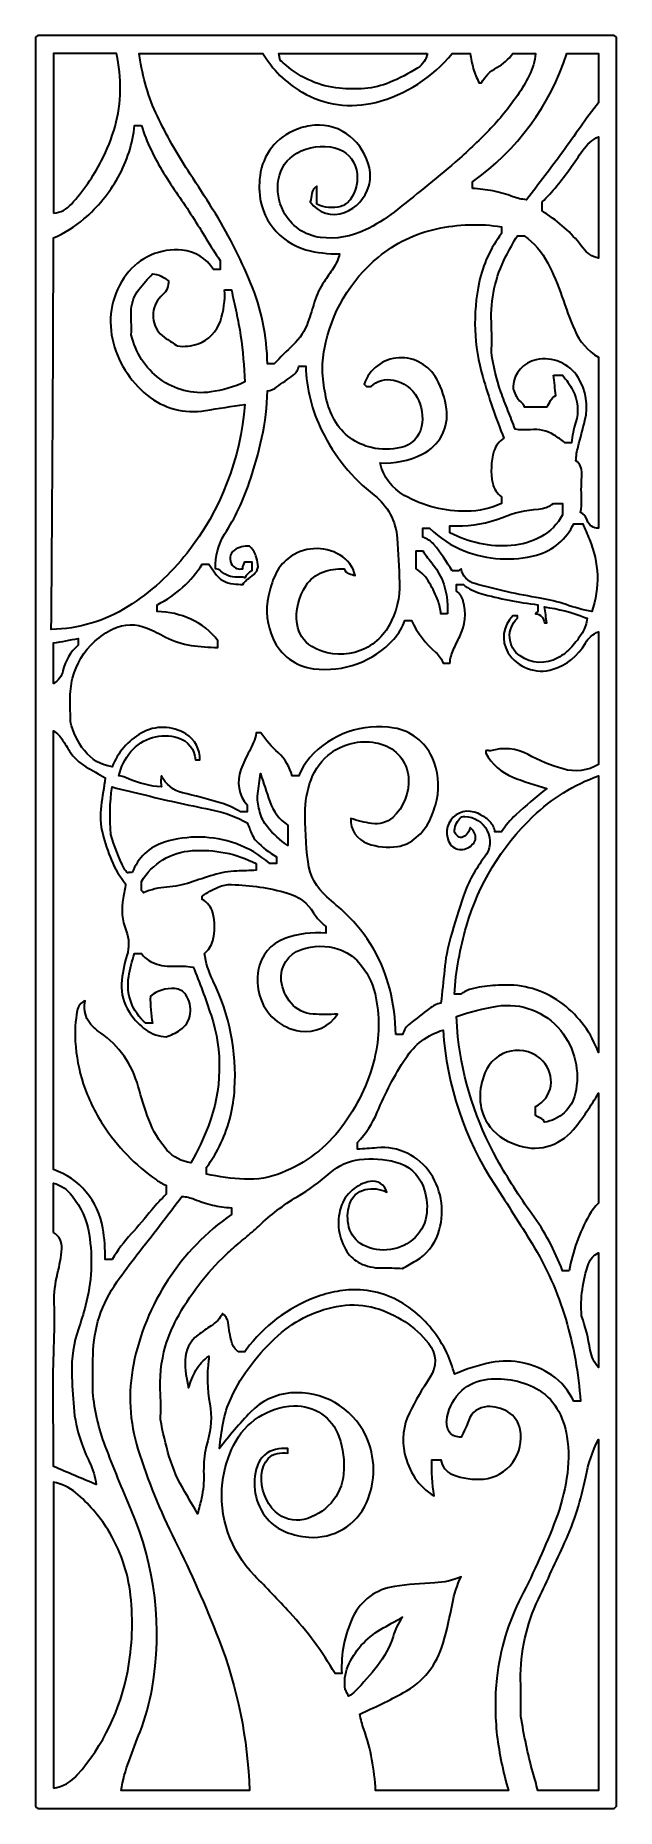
# Model space of a CAD drawing. Header units: centimetres. Extents: x -5.6 to -1.5, y -9 to 3.7.
import ezdxf

# ---------------------------------------------------------------- set-up
doc = ezdxf.new("R2010")
doc.units = ezdxf.units.CM
doc.header["$MEASUREMENT"] = 0
doc.layers.add('layer 1', color=7, linetype='Continuous')

msp = doc.modelspace()

# ---------------------------------------------------------------- linework, layer by layer
at = {"layer": 'layer 1', "color": 250, "lineweight": 30}
for points, knots in [([(-5.64432, -8.98414), (-5.64432, -8.98414), (-5.64432, 3.64299), (-5.64432, 3.64299), (-5.64432, 3.64299), (-5.64432, 3.64299), (-5.63629, 3.65101), (-5.63629, 3.65101), (-5.63629, 3.65101), (-5.63629, 3.65101), (-5.62827, 3.65904), (-5.62827, 3.65904), (-5.62827, 3.65904), (-5.62827, 3.65904), (-1.51561, 3.65904), (-1.51561, 3.65904), (-1.51561, 3.65904), (-1.51561, 3.65904), (-1.50758, 3.65101), (-1.50758, 3.65101), (-1.50758, 3.65101), (-1.50758, 3.65101), (-1.49955, 3.64299), (-1.49955, 3.64299), (-1.49955, 3.64299), (-1.49955, 3.64299), (-1.49955, -8.98414), (-1.49955, -8.98414), (-1.49955, -8.98414), (-1.49955, -8.98414), (-1.51561, -9.00021), (-1.51561, -9.00021), (-1.51561, -9.00021), (-1.51561, -9.00021), (-5.62827, -9.00021), (-5.62827, -9.00021), (-5.62827, -9.00021), (-5.62827, -9.00021), (-5.63629, -8.99218), (-5.63629, -8.99218), (-5.63629, -8.99218), (-5.63629, -8.99218), (-5.64432, -8.98414), (-5.64432, -8.98414)], [0, 0, 0, 0, 0.08333333, 0.08333333, 0.08333333, 0.08333333, 0.16666667, 0.16666667, 0.16666667, 0.16666667, 0.25, 0.25, 0.25, 0.25, 0.33333333, 0.33333333, 0.33333333, 0.33333333, 0.41666667, 0.41666667, 0.41666667, 0.41666667, 0.5, 0.5, 0.5, 0.5, 0.58333333, 0.58333333, 0.58333333, 0.58333333, 0.66666667, 0.66666667, 0.66666667, 0.66666667, 0.75, 0.75, 0.75, 0.75, 0.83333333, 0.83333333, 0.83333333, 0.83333333, 1, 1, 1, 1]), ([(-5.51582, 2.3899), (-5.46648, 2.39476), (-5.4208, 2.41794), (-5.38777, 2.4549), (-5.38777, 2.4549), (-5.3044, 2.5482), (-5.23296, 2.65147), (-5.17508, 2.76238), (-5.17508, 2.76238), (-5.13429, 2.8415), (-5.10113, 2.92431), (-5.07605, 3.00972), (-5.07605, 3.00972), (-5.05273, 3.09375), (-5.04037, 3.18042), (-5.03929, 3.26763), (-5.03929, 3.26763), (-5.03843, 3.35598), (-5.04737, 3.44415), (-5.066, 3.53052), (-5.066, 3.53052), (-5.066, 3.53052), (-5.5158, 3.53052), (-5.5158, 3.53052), (-5.5158, 3.53052), (-5.5158, 3.53052), (-5.5158, 2.3899), (-5.5158, 2.3899)], [0, 0, 0, 0, 0.125, 0.125, 0.125, 0.125, 0.25, 0.25, 0.25, 0.25, 0.375, 0.375, 0.375, 0.375, 0.5, 0.5, 0.5, 0.5, 0.625, 0.625, 0.625, 0.625, 0.75, 0.75, 0.75, 0.75, 1, 1, 1, 1]), ([(-3.63619, 2.45417), (-3.58348, 2.42809), (-3.52297, 2.42259), (-3.46644, 2.43877), (-3.46644, 2.43877), (-3.4395, 2.44648), (-3.41595, 2.46299), (-3.39953, 2.48568), (-3.39953, 2.48568), (-3.35495, 2.54724), (-3.33881, 2.62486), (-3.35516, 2.69908), (-3.35516, 2.69908), (-3.37218, 2.77624), (-3.43133, 2.83708), (-3.50801, 2.85613), (-3.50801, 2.85613), (-3.59995, 2.87899), (-3.6971, 2.8658), (-3.77957, 2.81917), (-3.77957, 2.81917), (-3.84981, 2.77946), (-3.89818, 2.71005), (-3.91102, 2.63038), (-3.91102, 2.63038), (-3.92355, 2.55276), (-3.91126, 2.47322), (-3.87586, 2.40302), (-3.87586, 2.40302), (-3.82415, 2.30048), (-3.7247, 2.23062), (-3.6107, 2.21685), (-3.6107, 2.21685), (-3.50123, 2.20361), (-3.39033, 2.22213), (-3.29113, 2.27023), (-3.29113, 2.27023), (-3.21853, 2.30542), (-3.14992, 2.34829), (-3.08646, 2.39812), (-3.08646, 2.39812), (-2.93874, 2.51412), (-2.7932, 2.63288), (-2.64994, 2.75436), (-2.64994, 2.75436), (-2.56664, 2.82679), (-2.48634, 2.90258), (-2.40927, 2.9816), (-2.40927, 2.9816), (-2.33485, 3.0594), (-2.26663, 3.14292), (-2.20525, 3.23137), (-2.20525, 3.23137), (-2.17451, 3.27661), (-2.14678, 3.32383), (-2.12224, 3.37273), (-2.12224, 3.37273), (-2.0975, 3.42201), (-2.08245, 3.47557), (-2.07789, 3.53052), (-2.07789, 3.53052), (-2.07789, 3.53052), (-2.23854, 3.53052), (-2.23854, 3.53052), (-2.23854, 3.53052), (-2.26857, 3.48826), (-2.30805, 3.45354), (-2.35381, 3.42913), (-2.35381, 3.42913), (-2.3999, 3.40455), (-2.43794, 3.36726), (-2.46344, 3.32168), (-2.46344, 3.32168), (-2.46344, 3.32168), (-2.47951, 3.32168), (-2.47951, 3.32168), (-2.47951, 3.32168), (-2.49769, 3.35358), (-2.51171, 3.3877), (-2.52123, 3.42315), (-2.52123, 3.42315), (-2.53071, 3.4585), (-2.53825, 3.49435), (-2.54378, 3.53052), (-2.54378, 3.53052), (-2.54378, 3.53052), (-2.67228, 3.53052), (-2.67228, 3.53052), (-2.67228, 3.53052), (-2.81163, 3.35845), (-3.00292, 3.23589), (-3.21747, 3.18114), (-3.21747, 3.18114), (-3.39542, 3.13573), (-3.5842, 3.16189), (-3.74314, 3.25388), (-3.74314, 3.25388), (-3.85828, 3.32054), (-3.95428, 3.41586), (-4.02175, 3.53052), (-4.02175, 3.53052), (-4.02175, 3.53052), (-4.90533, 3.53052), (-4.90533, 3.53052), (-4.90533, 3.53052), (-4.90533, 3.53052), (-4.89726, 3.4822), (-4.89726, 3.4822), (-4.89726, 3.4822), (-4.87446, 3.33433), (-4.82911, 3.19088), (-4.76275, 3.05678), (-4.76275, 3.05678), (-4.69673, 2.92335), (-4.62265, 2.79408), (-4.5409, 2.66967), (-4.5409, 2.66967), (-4.48653, 2.58691), (-4.43312, 2.50354), (-4.38065, 2.41957), (-4.38065, 2.41957), (-4.27593, 2.25193), (-4.18529, 2.07586), (-4.10969, 1.89324), (-4.10969, 1.89324), (-4.03354, 1.70931), (-3.99281, 1.51259), (-3.98963, 1.31354), (-3.98963, 1.31354), (-3.98963, 1.31354), (-3.94143, 1.31354), (-3.94143, 1.31354), (-3.94143, 1.31354), (-3.89793, 1.36089), (-3.85266, 1.4066), (-3.80573, 1.45055), (-3.80573, 1.45055), (-3.7581, 1.49514), (-3.72206, 1.55061), (-3.70066, 1.61224), (-3.70066, 1.61224), (-3.68369, 1.66111), (-3.66782, 1.71034), (-3.65306, 1.75991), (-3.65306, 1.75991), (-3.63822, 1.80979), (-3.61549, 1.857), (-3.58575, 1.89971), (-3.58575, 1.89971), (-3.56383, 1.93121), (-3.54222, 1.96294), (-3.52093, 1.99488), (-3.52093, 1.99488), (-3.49946, 2.0271), (-3.48407, 2.06297), (-3.47554, 2.10073), (-3.47554, 2.10073), (-3.55638, 2.09797), (-3.6372, 2.10767), (-3.71509, 2.12946), (-3.71509, 2.12946), (-3.905, 2.18251), (-4.03916, 2.35212), (-4.04739, 2.54913), (-4.04739, 2.54913), (-4.0489, 2.58552), (-4.04734, 2.62198), (-4.04272, 2.65811), (-4.04272, 2.65811), (-4.02367, 2.8074), (-3.92383, 2.93416), (-3.78322, 2.98782), (-3.78322, 2.98782), (-3.74132, 3.0038), (-3.69738, 3.01386), (-3.65272, 3.01774), (-3.65272, 3.01774), (-3.56154, 3.02564), (-3.47086, 2.99716), (-3.40056, 2.93856), (-3.40056, 2.93856), (-3.33107, 2.88066), (-3.28248, 2.8015), (-3.26227, 2.71333), (-3.26227, 2.71333), (-3.25237, 2.67013), (-3.25381, 2.62507), (-3.26644, 2.58259), (-3.26644, 2.58259), (-3.29204, 2.49651), (-3.35626, 2.42718), (-3.4401, 2.395), (-3.4401, 2.395), (-3.52908, 2.36084), (-3.62999, 2.39196), (-3.68439, 2.47024), (-3.68439, 2.47024), (-3.67927, 2.49052), (-3.67544, 2.51111), (-3.67293, 2.53187), (-3.67293, 2.53187), (-3.67028, 2.554), (-3.65638, 2.57321), (-3.63619, 2.58268), (-3.63619, 2.58268), (-3.63619, 2.58268), (-3.63619, 2.45417), (-3.63619, 2.45417)], [0, 0, 0, 0, 0.01886792, 0.01886792, 0.01886792, 0.01886792, 0.03773585, 0.03773585, 0.03773585, 0.03773585, 0.05660377, 0.05660377, 0.05660377, 0.05660377, 0.0754717, 0.0754717, 0.0754717, 0.0754717, 0.09433962, 0.09433962, 0.09433962, 0.09433962, 0.11320755, 0.11320755, 0.11320755, 0.11320755, 0.13207547, 0.13207547, 0.13207547, 0.13207547, 0.1509434, 0.1509434, 0.1509434, 0.1509434, 0.16981132, 0.16981132, 0.16981132, 0.16981132, 0.18867925, 0.18867925, 0.18867925, 0.18867925, 0.20754717, 0.20754717, 0.20754717, 0.20754717, 0.22641509, 0.22641509, 0.22641509, 0.22641509, 0.24528302, 0.24528302, 0.24528302, 0.24528302, 0.26415094, 0.26415094, 0.26415094, 0.26415094, 0.28301887, 0.28301887, 0.28301887, 0.28301887, 0.30188679, 0.30188679, 0.30188679, 0.30188679, 0.32075472, 0.32075472, 0.32075472, 0.32075472, 0.33962264, 0.33962264, 0.33962264, 0.33962264, 0.35849057, 0.35849057, 0.35849057, 0.35849057, 0.37735849, 0.37735849, 0.37735849, 0.37735849, 0.39622642, 0.39622642, 0.39622642, 0.39622642, 0.41509434, 0.41509434, 0.41509434, 0.41509434, 0.43396226, 0.43396226, 0.43396226, 0.43396226, 0.45283019, 0.45283019, 0.45283019, 0.45283019, 0.47169811, 0.47169811, 0.47169811, 0.47169811, 0.49056604, 0.49056604, 0.49056604, 0.49056604, 0.50943396, 0.50943396, 0.50943396, 0.50943396, 0.52830189, 0.52830189, 0.52830189, 0.52830189, 0.54716981, 0.54716981, 0.54716981, 0.54716981, 0.56603774, 0.56603774, 0.56603774, 0.56603774, 0.58490566, 0.58490566, 0.58490566, 0.58490566, 0.60377358, 0.60377358, 0.60377358, 0.60377358, 0.62264151, 0.62264151, 0.62264151, 0.62264151, 0.64150943, 0.64150943, 0.64150943, 0.64150943, 0.66037736, 0.66037736, 0.66037736, 0.66037736, 0.67924528, 0.67924528, 0.67924528, 0.67924528, 0.69811321, 0.69811321, 0.69811321, 0.69811321, 0.71698113, 0.71698113, 0.71698113, 0.71698113, 0.73584906, 0.73584906, 0.73584906, 0.73584906, 0.75471698, 0.75471698, 0.75471698, 0.75471698, 0.77358491, 0.77358491, 0.77358491, 0.77358491, 0.79245283, 0.79245283, 0.79245283, 0.79245283, 0.81132075, 0.81132075, 0.81132075, 0.81132075, 0.83018868, 0.83018868, 0.83018868, 0.83018868, 0.8490566, 0.8490566, 0.8490566, 0.8490566, 0.86792453, 0.86792453, 0.86792453, 0.86792453, 0.88679245, 0.88679245, 0.88679245, 0.88679245, 0.90566038, 0.90566038, 0.90566038, 0.90566038, 0.9245283, 0.9245283, 0.9245283, 0.9245283, 0.94339623, 0.94339623, 0.94339623, 0.94339623, 0.96226415, 0.96226415, 0.96226415, 0.96226415, 1, 1, 1, 1]), ([(-2.849, 3.53052), (-2.849, 3.53052), (-3.9093, 3.53052), (-3.9093, 3.53052), (-3.9093, 3.53052), (-3.9093, 3.53052), (-3.89937, 3.48098), (-3.89937, 3.48098), (-3.89937, 3.48098), (-3.88414, 3.46937), (-3.86929, 3.4573), (-3.85481, 3.44476), (-3.85481, 3.44476), (-3.7484, 3.35263), (-3.61612, 3.29574), (-3.47605, 3.28195), (-3.47605, 3.28195), (-3.41593, 3.27604), (-3.35541, 3.2756), (-3.29523, 3.28063), (-3.29523, 3.28063), (-3.23481, 3.28569), (-3.17552, 3.29992), (-3.11938, 3.32283), (-3.11938, 3.32283), (-3.04852, 3.35174), (-2.98055, 3.38725), (-2.91633, 3.42891), (-2.91633, 3.42891), (-2.88076, 3.45199), (-2.85637, 3.48876), (-2.849, 3.53052)], [0, 0, 0, 0, 0.11111111, 0.11111111, 0.11111111, 0.11111111, 0.22222222, 0.22222222, 0.22222222, 0.22222222, 0.33333333, 0.33333333, 0.33333333, 0.33333333, 0.44444444, 0.44444444, 0.44444444, 0.44444444, 0.55555556, 0.55555556, 0.55555556, 0.55555556, 0.66666667, 0.66666667, 0.66666667, 0.66666667, 0.77777778, 0.77777778, 0.77777778, 0.77777778, 1, 1, 1, 1]), ([(-2.52771, 2.56662), (-2.47835, 2.56413), (-2.42923, 2.55817), (-2.38071, 2.54877), (-2.38071, 2.54877), (-2.33216, 2.53938), (-2.28451, 2.52574), (-2.23834, 2.50803), (-2.23834, 2.50803), (-2.20749, 2.4962), (-2.1751, 2.48889), (-2.14215, 2.48629), (-2.14215, 2.48629), (-2.05359, 2.59902), (-1.96703, 2.71326), (-1.88246, 2.82899), (-1.88246, 2.82899), (-1.84045, 2.88729), (-1.79879, 2.94585), (-1.75748, 3.00467), (-1.75748, 3.00467), (-1.71618, 3.0635), (-1.67302, 3.12101), (-1.62807, 3.1771), (-1.62807, 3.1771), (-1.62807, 3.1771), (-1.62807, 3.53052), (-1.62807, 3.53052), (-1.62807, 3.53052), (-1.62807, 3.53052), (-1.85298, 3.53052), (-1.85298, 3.53052), (-1.85298, 3.53052), (-1.97243, 3.16018), (-2.20941, 2.83864), (-2.52771, 2.61481), (-2.52771, 2.61481), (-2.52771, 2.61481), (-2.52771, 2.56662), (-2.52771, 2.56662)], [0, 0, 0, 0, 0.09090909, 0.09090909, 0.09090909, 0.09090909, 0.18181818, 0.18181818, 0.18181818, 0.18181818, 0.27272727, 0.27272727, 0.27272727, 0.27272727, 0.36363636, 0.36363636, 0.36363636, 0.36363636, 0.45454545, 0.45454545, 0.45454545, 0.45454545, 0.54545455, 0.54545455, 0.54545455, 0.54545455, 0.63636364, 0.63636364, 0.63636364, 0.63636364, 0.72727273, 0.72727273, 0.72727273, 0.72727273, 0.81818182, 0.81818182, 0.81818182, 0.81818182, 1, 1, 1, 1]), ([(-4.88926, 3.01645), (-4.88926, 3.01645), (-4.93746, 3.01645), (-4.93746, 3.01645), (-4.93746, 3.01645), (-4.95095, 2.88703), (-4.99057, 2.76165), (-5.05388, 2.64799), (-5.05388, 2.64799), (-5.11704, 2.53458), (-5.19993, 2.4333), (-5.29859, 2.34896), (-5.29859, 2.34896), (-5.36385, 2.29318), (-5.43708, 2.24742), (-5.51582, 2.21321), (-5.51582, 2.21321), (-5.51797, 1.28142), (-5.52333, 0.34963), (-5.53187, -0.58214), (-5.53187, -0.58214), (-5.33819, -0.57862), (-5.14928, -0.52211), (-4.98549, -0.41865), (-4.98549, -0.41865), (-4.82356, -0.31636), (-4.68052, -0.18697), (-4.56256, -0.03606), (-4.56256, -0.03606), (-4.32392, 0.26931), (-4.18054, 0.63799), (-4.15028, 1.02437), (-4.15028, 1.02437), (-4.24453, 1.01111), (-4.33858, 0.99661), (-4.43245, 0.98087), (-4.43245, 0.98087), (-4.58024, 0.95606), (-4.73168, 0.99614), (-4.84794, 1.0907), (-4.84794, 1.0907), (-4.97293, 1.19239), (-5.06006, 1.33334), (-5.09521, 1.49061), (-5.09521, 1.49061), (-5.13102, 1.65081), (-5.09512, 1.81879), (-4.99703, 1.95042), (-4.99703, 1.95042), (-4.90429, 2.07495), (-4.75296, 2.14186), (-4.59841, 2.12684), (-4.59841, 2.12684), (-4.50652, 2.11791), (-4.42399, 2.06664), (-4.37519, 1.98828), (-4.37519, 1.98828), (-4.37519, 1.98828), (-4.32699, 1.98828), (-4.32699, 1.98828), (-4.32699, 1.98828), (-4.32699, 1.98828), (-4.32699, 2.05253), (-4.32699, 2.05253), (-4.32699, 2.05253), (-4.3613, 2.10338), (-4.39445, 2.15501), (-4.4264, 2.20738), (-4.4264, 2.20738), (-4.4589, 2.26067), (-4.49167, 2.3138), (-4.52469, 2.36677), (-4.52469, 2.36677), (-4.55891, 2.41856), (-4.59349, 2.47012), (-4.62843, 2.52144), (-4.62843, 2.52144), (-4.66338, 2.57278), (-4.69737, 2.62479), (-4.73035, 2.67742), (-4.73035, 2.67742), (-4.7629, 2.73083), (-4.79283, 2.7858), (-4.82004, 2.84214), (-4.82004, 2.84214), (-4.84727, 2.8985), (-4.87041, 2.95676), (-4.88926, 3.01645)], [0, 0, 0, 0, 0.04347826, 0.04347826, 0.04347826, 0.04347826, 0.08695652, 0.08695652, 0.08695652, 0.08695652, 0.13043478, 0.13043478, 0.13043478, 0.13043478, 0.17391304, 0.17391304, 0.17391304, 0.17391304, 0.2173913, 0.2173913, 0.2173913, 0.2173913, 0.26086957, 0.26086957, 0.26086957, 0.26086957, 0.30434783, 0.30434783, 0.30434783, 0.30434783, 0.34782609, 0.34782609, 0.34782609, 0.34782609, 0.39130435, 0.39130435, 0.39130435, 0.39130435, 0.43478261, 0.43478261, 0.43478261, 0.43478261, 0.47826087, 0.47826087, 0.47826087, 0.47826087, 0.52173913, 0.52173913, 0.52173913, 0.52173913, 0.56521739, 0.56521739, 0.56521739, 0.56521739, 0.60869565, 0.60869565, 0.60869565, 0.60869565, 0.65217391, 0.65217391, 0.65217391, 0.65217391, 0.69565217, 0.69565217, 0.69565217, 0.69565217, 0.73913043, 0.73913043, 0.73913043, 0.73913043, 0.7826087, 0.7826087, 0.7826087, 0.7826087, 0.82608696, 0.82608696, 0.82608696, 0.82608696, 0.86956522, 0.86956522, 0.86956522, 0.86956522, 0.91304348, 0.91304348, 0.91304348, 0.91304348, 1, 1, 1, 1]), ([(-2.02969, 2.47024), (-2.02969, 2.47024), (-2.02969, 2.40597), (-2.02969, 2.40597), (-2.02969, 2.40597), (-2.01739, 2.3973), (-2.00496, 2.38884), (-1.99238, 2.38057), (-1.99238, 2.38057), (-1.89395, 2.31587), (-1.80755, 2.23443), (-1.73715, 2.13999), (-1.73715, 2.13999), (-1.71037, 2.10405), (-1.67173, 2.07876), (-1.62807, 2.0686), (-1.62807, 2.0686), (-1.62807, 2.0686), (-1.62807, 2.93611), (-1.62807, 2.93611), (-1.62807, 2.93611), (-1.67268, 2.9138), (-1.71103, 2.88078), (-1.73971, 2.83996), (-1.73971, 2.83996), (-1.77046, 2.7962), (-1.80094, 2.75224), (-1.83114, 2.70808), (-1.83114, 2.70808), (-1.89016, 2.62309), (-1.95662, 2.54349), (-2.02969, 2.47024)], [0, 0, 0, 0, 0.11111111, 0.11111111, 0.11111111, 0.11111111, 0.22222222, 0.22222222, 0.22222222, 0.22222222, 0.33333333, 0.33333333, 0.33333333, 0.33333333, 0.44444444, 0.44444444, 0.44444444, 0.44444444, 0.55555556, 0.55555556, 0.55555556, 0.55555556, 0.66666667, 0.66666667, 0.66666667, 0.66666667, 0.77777778, 0.77777778, 0.77777778, 0.77777778, 1, 1, 1, 1]), ([(-3.25064, 1.15289), (-3.25064, 1.15289), (-3.28277, 1.15289), (-3.28277, 1.15289), (-3.28277, 1.15289), (-3.28277, 1.15289), (-3.29882, 1.16896), (-3.29882, 1.16896), (-3.29882, 1.16896), (-3.26351, 1.27667), (-3.16536, 1.35154), (-3.05214, 1.35732), (-3.05214, 1.35732), (-2.94024, 1.36302), (-2.83494, 1.30381), (-2.78154, 1.2053), (-2.78154, 1.2053), (-2.74591, 1.13953), (-2.72243, 1.06786), (-2.7122, 0.99376), (-2.7122, 0.99376), (-2.69363, 0.85948), (-2.76353, 0.72835), (-2.88527, 0.66872), (-2.88527, 0.66872), (-2.97877, 0.62294), (-3.0824, 0.60161), (-3.18637, 0.60668), (-3.18637, 0.60668), (-3.16389, 0.50874), (-3.10121, 0.42488), (-3.01363, 0.37562), (-3.01363, 0.37562), (-2.8778, 0.29921), (-2.72433, 0.25984), (-2.56849, 0.26146), (-2.56849, 0.26146), (-2.48225, 0.26235), (-2.3972, 0.28144), (-2.31886, 0.31751), (-2.31886, 0.31751), (-2.31886, 0.31751), (-2.31886, 0.36571), (-2.31886, 0.36571), (-2.31886, 0.36571), (-2.35194, 0.38784), (-2.37497, 0.42215), (-2.38294, 0.46114), (-2.38294, 0.46114), (-2.39854, 0.53741), (-2.39529, 0.61634), (-2.3735, 0.69107), (-2.3735, 0.69107), (-2.36227, 0.72958), (-2.33704, 0.76251), (-2.30281, 0.7834), (-2.30281, 0.7834), (-2.36046, 0.9268), (-2.41089, 1.07301), (-2.4539, 1.22146), (-2.4539, 1.22146), (-2.5177, 1.44159), (-2.5263, 1.67415), (-2.479, 1.89842), (-2.479, 1.89842), (-2.45239, 2.0246), (-2.39763, 2.14321), (-2.31886, 2.24532), (-2.31886, 2.24532), (-2.31886, 2.24532), (-2.31886, 2.29351), (-2.31886, 2.29351), (-2.31886, 2.29351), (-2.47282, 2.31711), (-2.62976, 2.31222), (-2.78196, 2.27907), (-2.78196, 2.27907), (-2.93506, 2.24572), (-3.07784, 2.17612), (-3.19842, 2.07606), (-3.19842, 2.07606), (-3.39936, 1.90927), (-3.53558, 1.67762), (-3.58357, 1.42093), (-3.58357, 1.42093), (-3.59411, 1.36461), (-3.5984, 1.30731), (-3.59638, 1.25004), (-3.59638, 1.25004), (-3.59204, 1.19158), (-3.58399, 1.13344), (-3.57232, 1.07599), (-3.57232, 1.07599), (-3.56058, 1.01823), (-3.53998, 0.96266), (-3.51124, 0.91121), (-3.51124, 0.91121), (-3.45426, 0.81205), (-3.35838, 0.74135), (-3.24679, 0.7163), (-3.24679, 0.7163), (-3.17773, 0.7008), (-3.1061, 0.70088), (-3.03708, 0.71652), (-3.03708, 0.71652), (-2.96295, 0.73336), (-2.90559, 0.79197), (-2.89045, 0.86646), (-2.89045, 0.86646), (-2.87606, 0.93723), (-2.88716, 1.01076), (-2.92184, 1.0741), (-2.92184, 1.0741), (-2.9571, 1.13853), (-3.01902, 1.18403), (-3.09106, 1.19841), (-3.09106, 1.19841), (-3.1485, 1.20989), (-3.2079, 1.19296), (-3.25064, 1.15289)], [0, 0, 0, 0, 0.03225806, 0.03225806, 0.03225806, 0.03225806, 0.06451613, 0.06451613, 0.06451613, 0.06451613, 0.09677419, 0.09677419, 0.09677419, 0.09677419, 0.12903226, 0.12903226, 0.12903226, 0.12903226, 0.16129032, 0.16129032, 0.16129032, 0.16129032, 0.19354839, 0.19354839, 0.19354839, 0.19354839, 0.22580645, 0.22580645, 0.22580645, 0.22580645, 0.25806452, 0.25806452, 0.25806452, 0.25806452, 0.29032258, 0.29032258, 0.29032258, 0.29032258, 0.32258065, 0.32258065, 0.32258065, 0.32258065, 0.35483871, 0.35483871, 0.35483871, 0.35483871, 0.38709677, 0.38709677, 0.38709677, 0.38709677, 0.41935484, 0.41935484, 0.41935484, 0.41935484, 0.4516129, 0.4516129, 0.4516129, 0.4516129, 0.48387097, 0.48387097, 0.48387097, 0.48387097, 0.51612903, 0.51612903, 0.51612903, 0.51612903, 0.5483871, 0.5483871, 0.5483871, 0.5483871, 0.58064516, 0.58064516, 0.58064516, 0.58064516, 0.61290323, 0.61290323, 0.61290323, 0.61290323, 0.64516129, 0.64516129, 0.64516129, 0.64516129, 0.67741935, 0.67741935, 0.67741935, 0.67741935, 0.70967742, 0.70967742, 0.70967742, 0.70967742, 0.74193548, 0.74193548, 0.74193548, 0.74193548, 0.77419355, 0.77419355, 0.77419355, 0.77419355, 0.80645161, 0.80645161, 0.80645161, 0.80645161, 0.83870968, 0.83870968, 0.83870968, 0.83870968, 0.87096774, 0.87096774, 0.87096774, 0.87096774, 0.90322581, 0.90322581, 0.90322581, 0.90322581, 0.93548387, 0.93548387, 0.93548387, 0.93548387, 1, 1, 1, 1]), ([(-1.94937, 1.23322), (-1.94284, 1.18517), (-1.93748, 1.13695), (-1.9333, 1.08864), (-1.9333, 1.08864), (-1.9497, 1.08149), (-1.96265, 1.06821), (-1.96939, 1.05164), (-1.96939, 1.05164), (-1.97595, 1.03555), (-1.98551, 1.02084), (-1.99756, 1.0083), (-1.99756, 1.0083), (-1.99756, 1.0083), (-2.15821, 1.0083), (-2.15821, 1.0083), (-2.15821, 1.0083), (-2.16016, 1.01828), (-2.1655, 1.02726), (-2.17334, 1.03375), (-2.17334, 1.03375), (-2.19947, 1.05534), (-2.21902, 1.08386), (-2.22972, 1.11603), (-2.22972, 1.11603), (-2.23172, 1.12206), (-2.23413, 1.12793), (-2.23694, 1.13361), (-2.23694, 1.13361), (-2.23694, 1.13361), (-2.23743, 1.15567), (-2.23743, 1.15567), (-2.23743, 1.15567), (-2.23068, 1.24836), (-2.16312, 1.32538), (-2.07212, 1.3443), (-2.07212, 1.3443), (-1.95554, 1.36855), (-1.83611, 1.31747), (-1.77296, 1.21653), (-1.77296, 1.21653), (-1.71595, 1.12535), (-1.69864, 1.01476), (-1.72501, 0.9105), (-1.72501, 0.9105), (-1.74086, 0.84791), (-1.75701, 0.78539), (-1.77351, 0.72297), (-1.77351, 0.72297), (-1.78216, 0.69019), (-1.78726, 0.6566), (-1.78872, 0.62275), (-1.78872, 0.62275), (-1.76004, 0.60129), (-1.7442, 0.56672), (-1.74663, 0.53099), (-1.74663, 0.53099), (-1.75077, 0.47036), (-1.75164, 0.40955), (-1.74927, 0.34882), (-1.74927, 0.34882), (-1.74802, 0.31679), (-1.75047, 0.28472), (-1.75658, 0.25326), (-1.75658, 0.25326), (-1.7329, 0.24331), (-1.71513, 0.22295), (-1.70846, 0.19813), (-1.70846, 0.19813), (-1.6988, 0.16224), (-1.66514, 0.13821), (-1.62807, 0.14079), (-1.62807, 0.14079), (-1.62807, 0.14079), (-1.62807, 1.36174), (-1.62807, 1.36174), (-1.62807, 1.36174), (-1.70428, 1.40607), (-1.76397, 1.4741), (-1.79802, 1.55542), (-1.79802, 1.55542), (-1.83119, 1.63467), (-1.86167, 1.71503), (-1.88939, 1.79636), (-1.88939, 1.79636), (-1.91716, 1.87784), (-1.95071, 1.95722), (-1.9898, 2.03391), (-1.9898, 2.03391), (-2.02941, 2.11164), (-2.08717, 2.17863), (-2.15821, 2.22925), (-2.15821, 2.22925), (-2.15821, 2.22925), (-2.20641, 2.22925), (-2.20641, 2.22925), (-2.20641, 2.22925), (-2.23627, 2.18027), (-2.26428, 2.13018), (-2.29035, 2.07909), (-2.29035, 2.07909), (-2.36402, 1.93471), (-2.39914, 1.77385), (-2.39233, 1.61192), (-2.39233, 1.61192), (-2.38927, 1.53912), (-2.38884, 1.46622), (-2.39105, 1.3934), (-2.39105, 1.3934), (-2.37735, 1.29875), (-2.35515, 1.20554), (-2.32473, 1.11486), (-2.32473, 1.11486), (-2.30871, 1.06988), (-2.29184, 1.0252), (-2.27412, 0.98087), (-2.27412, 0.98087), (-2.25645, 0.93664), (-2.23922, 0.89224), (-2.22247, 0.84765), (-2.22247, 0.84765), (-2.18615, 0.842), (-2.14929, 0.84086), (-2.11269, 0.84426), (-2.11269, 0.84426), (-2.05424, 0.84969), (-1.99555, 0.83638), (-1.94516, 0.80629), (-1.94516, 0.80629), (-1.91823, 0.79021), (-1.89275, 0.77179), (-1.86904, 0.75127), (-1.86904, 0.75127), (-1.86904, 0.75127), (-1.82085, 0.75127), (-1.82085, 0.75127), (-1.82085, 0.75127), (-1.81567, 0.79967), (-1.80576, 0.84746), (-1.79126, 0.89392), (-1.79126, 0.89392), (-1.76698, 0.9717), (-1.77462, 1.05589), (-1.81256, 1.12802), (-1.81256, 1.12802), (-1.83246, 1.16586), (-1.8568, 1.20118), (-1.8851, 1.23322), (-1.8851, 1.23322), (-1.8851, 1.23322), (-1.94937, 1.23322), (-1.94937, 1.23322)], [0, 0, 0, 0, 0.02564103, 0.02564103, 0.02564103, 0.02564103, 0.05128205, 0.05128205, 0.05128205, 0.05128205, 0.07692308, 0.07692308, 0.07692308, 0.07692308, 0.1025641, 0.1025641, 0.1025641, 0.1025641, 0.12820513, 0.12820513, 0.12820513, 0.12820513, 0.15384615, 0.15384615, 0.15384615, 0.15384615, 0.17948718, 0.17948718, 0.17948718, 0.17948718, 0.20512821, 0.20512821, 0.20512821, 0.20512821, 0.23076923, 0.23076923, 0.23076923, 0.23076923, 0.25641026, 0.25641026, 0.25641026, 0.25641026, 0.28205128, 0.28205128, 0.28205128, 0.28205128, 0.30769231, 0.30769231, 0.30769231, 0.30769231, 0.33333333, 0.33333333, 0.33333333, 0.33333333, 0.35897436, 0.35897436, 0.35897436, 0.35897436, 0.38461538, 0.38461538, 0.38461538, 0.38461538, 0.41025641, 0.41025641, 0.41025641, 0.41025641, 0.43589744, 0.43589744, 0.43589744, 0.43589744, 0.46153846, 0.46153846, 0.46153846, 0.46153846, 0.48717949, 0.48717949, 0.48717949, 0.48717949, 0.51282051, 0.51282051, 0.51282051, 0.51282051, 0.53846154, 0.53846154, 0.53846154, 0.53846154, 0.56410256, 0.56410256, 0.56410256, 0.56410256, 0.58974359, 0.58974359, 0.58974359, 0.58974359, 0.61538462, 0.61538462, 0.61538462, 0.61538462, 0.64102564, 0.64102564, 0.64102564, 0.64102564, 0.66666667, 0.66666667, 0.66666667, 0.66666667, 0.69230769, 0.69230769, 0.69230769, 0.69230769, 0.71794872, 0.71794872, 0.71794872, 0.71794872, 0.74358974, 0.74358974, 0.74358974, 0.74358974, 0.76923077, 0.76923077, 0.76923077, 0.76923077, 0.79487179, 0.79487179, 0.79487179, 0.79487179, 0.82051282, 0.82051282, 0.82051282, 0.82051282, 0.84615385, 0.84615385, 0.84615385, 0.84615385, 0.87179487, 0.87179487, 0.87179487, 0.87179487, 0.8974359, 0.8974359, 0.8974359, 0.8974359, 0.92307692, 0.92307692, 0.92307692, 0.92307692, 0.94871795, 0.94871795, 0.94871795, 0.94871795, 1, 1, 1, 1]), ([(-4.29487, 1.8437), (-4.29128, 1.76781), (-4.3016, 1.69189), (-4.32531, 1.61972), (-4.32531, 1.61972), (-4.35006, 1.5443), (-4.40838, 1.48456), (-4.48314, 1.45792), (-4.48314, 1.45792), (-4.53087, 1.44091), (-4.58199, 1.43549), (-4.63223, 1.44207), (-4.63223, 1.44207), (-4.658, 1.46011), (-4.68438, 1.47723), (-4.71135, 1.49344), (-4.71135, 1.49344), (-4.79954, 1.54639), (-4.83107, 1.65911), (-4.78337, 1.75027), (-4.78337, 1.75027), (-4.77175, 1.77244), (-4.756, 1.7922), (-4.73698, 1.80846), (-4.73698, 1.80846), (-4.70815, 1.83312), (-4.69306, 1.87018), (-4.69649, 1.90795), (-4.69649, 1.90795), (-4.71281, 1.92073), (-4.73028, 1.93194), (-4.7487, 1.94144), (-4.7487, 1.94144), (-4.76733, 1.95105), (-4.78797, 1.95608), (-4.80894, 1.95615), (-4.80894, 1.95615), (-4.84438, 1.92113), (-4.87734, 1.88373), (-4.90764, 1.84419), (-4.90764, 1.84419), (-4.93855, 1.80386), (-4.95701, 1.75541), (-4.96079, 1.70473), (-4.96079, 1.70473), (-4.96308, 1.67428), (-4.9633, 1.64373), (-4.96147, 1.61325), (-4.96147, 1.61325), (-4.95965, 1.58277), (-4.95961, 1.55222), (-4.96135, 1.52175), (-4.96135, 1.52175), (-4.93287, 1.39587), (-4.86065, 1.28428), (-4.75745, 1.20677), (-4.75745, 1.20677), (-4.65344, 1.12867), (-4.52275, 1.09513), (-4.39399, 1.11357), (-4.39399, 1.11357), (-4.30975, 1.12562), (-4.22769, 1.14968), (-4.15028, 1.18502), (-4.15028, 1.18502), (-4.1554, 1.29609), (-4.16561, 1.40685), (-4.1809, 1.51697), (-4.1809, 1.51697), (-4.18943, 1.57187), (-4.19966, 1.6265), (-4.21155, 1.68077), (-4.21155, 1.68077), (-4.22344, 1.73504), (-4.23514, 1.78934), (-4.24667, 1.8437), (-4.24667, 1.8437), (-4.24667, 1.8437), (-4.29487, 1.8437), (-4.29487, 1.8437)], [0, 0, 0, 0, 0.04761905, 0.04761905, 0.04761905, 0.04761905, 0.0952381, 0.0952381, 0.0952381, 0.0952381, 0.14285714, 0.14285714, 0.14285714, 0.14285714, 0.19047619, 0.19047619, 0.19047619, 0.19047619, 0.23809524, 0.23809524, 0.23809524, 0.23809524, 0.28571429, 0.28571429, 0.28571429, 0.28571429, 0.33333333, 0.33333333, 0.33333333, 0.33333333, 0.38095238, 0.38095238, 0.38095238, 0.38095238, 0.42857143, 0.42857143, 0.42857143, 0.42857143, 0.47619048, 0.47619048, 0.47619048, 0.47619048, 0.52380952, 0.52380952, 0.52380952, 0.52380952, 0.57142857, 0.57142857, 0.57142857, 0.57142857, 0.61904762, 0.61904762, 0.61904762, 0.61904762, 0.66666667, 0.66666667, 0.66666667, 0.66666667, 0.71428571, 0.71428571, 0.71428571, 0.71428571, 0.76190476, 0.76190476, 0.76190476, 0.76190476, 0.80952381, 0.80952381, 0.80952381, 0.80952381, 0.85714286, 0.85714286, 0.85714286, 0.85714286, 0.9047619, 0.9047619, 0.9047619, 0.9047619, 1, 1, 1, 1]), ([(-3.07392, -3.47384), (-3.07392, -3.47384), (-3.02572, -3.47384), (-3.02572, -3.47384), (-3.02572, -3.47384), (-3.01718, -3.44339), (-2.9991, -3.41645), (-2.97418, -3.39698), (-2.97418, -3.39698), (-2.92755, -3.36054), (-2.88078, -3.32426), (-2.83391, -3.28813), (-2.83391, -3.28813), (-2.80983, -3.26957), (-2.78214, -3.25622), (-2.75263, -3.24894), (-2.75263, -3.24894), (-2.74308, -3.17073), (-2.73463, -3.09242), (-2.72728, -3.01399), (-2.72728, -3.01399), (-2.7199, -2.9354), (-2.70526, -2.85764), (-2.6836, -2.78175), (-2.6836, -2.78175), (-2.65493, -2.6813), (-2.62372, -2.58158), (-2.59003, -2.4827), (-2.59003, -2.4827), (-2.55611, -2.38314), (-2.50546, -2.29004), (-2.44032, -2.20743), (-2.44032, -2.20743), (-2.39778, -2.15348), (-2.39057, -2.07975), (-2.42192, -2.01861), (-2.42192, -2.01861), (-2.45293, -1.95817), (-2.51412, -1.91922), (-2.58203, -1.91682), (-2.58203, -1.91682), (-2.59618, -1.91631), (-2.60978, -1.92228), (-2.61898, -1.93304), (-2.61898, -1.93304), (-2.64173, -1.9596), (-2.65485, -1.99304), (-2.65623, -2.02799), (-2.65623, -2.02799), (-2.6495, -2.03931), (-2.64118, -2.04963), (-2.63153, -2.0586), (-2.63153, -2.0586), (-2.62088, -2.06848), (-2.60506, -2.0703), (-2.59246, -2.06307), (-2.59246, -2.06307), (-2.56734, -2.04867), (-2.54962, -2.02421), (-2.54378, -1.99586), (-2.54378, -1.99586), (-2.52106, -2.0125), (-2.50677, -2.03827), (-2.50467, -2.06633), (-2.50467, -2.06633), (-2.50372, -2.07898), (-2.50716, -2.09159), (-2.5144, -2.102), (-2.5144, -2.102), (-2.53334, -2.12927), (-2.56262, -2.14763), (-2.59542, -2.15284), (-2.59542, -2.15284), (-2.62933, -2.15824), (-2.66347, -2.14442), (-2.68411, -2.11698), (-2.68411, -2.11698), (-2.72509, -2.05598), (-2.71703, -1.97447), (-2.66489, -1.92266), (-2.66489, -1.92266), (-2.61276, -1.87085), (-2.52673, -1.86646), (-2.46597, -1.90783), (-2.46597, -1.90783), (-2.44131, -1.91901), (-2.41913, -1.93503), (-2.40077, -1.95495), (-2.40077, -1.95495), (-2.38213, -1.97514), (-2.37035, -2.00071), (-2.36706, -2.02799), (-2.36706, -2.02799), (-2.36706, -2.02799), (-2.31886, -2.02799), (-2.31886, -2.02799), (-2.31886, -2.02799), (-2.29179, -1.98237), (-2.25805, -1.94105), (-2.21881, -1.90535), (-2.21881, -1.90535), (-2.1471, -1.84015), (-2.07331, -1.77726), (-1.99756, -1.71681), (-1.99756, -1.71681), (-2.07984, -1.69426), (-2.16083, -1.66715), (-2.24012, -1.63563), (-2.24012, -1.63563), (-2.32178, -1.60317), (-2.38948, -1.543), (-2.43131, -1.46572), (-2.43131, -1.46572), (-2.43131, -1.46572), (-2.43131, -1.44965), (-2.43131, -1.44965), (-2.43131, -1.44965), (-2.42711, -1.44544), (-2.42093, -1.44388), (-2.41525, -1.44562), (-2.41525, -1.44562), (-2.40996, -1.44721), (-2.4046, -1.44857), (-2.39919, -1.44965), (-2.39919, -1.44965), (-2.30982, -1.42123), (-2.21267, -1.43052), (-2.13029, -1.47531), (-2.13029, -1.47531), (-2.05095, -1.51845), (-1.96721, -1.55293), (-1.8805, -1.57815), (-1.8805, -1.57815), (-1.79551, -1.60285), (-1.70415, -1.59126), (-1.62807, -1.54603), (-1.62807, -1.54603), (-1.62807, -1.54603), (-1.62807, -0.5982), (-1.62807, -0.5982), (-1.62807, -0.5982), (-1.66751, -0.61428), (-1.7004, -0.64312), (-1.7215, -0.68011), (-1.7215, -0.68011), (-1.77234, -0.76927), (-1.85516, -0.83585), (-1.95314, -0.86638), (-1.95314, -0.86638), (-2.07486, -0.90434), (-2.20694, -0.85464), (-2.27365, -0.74598), (-2.27365, -0.74598), (-2.32524, -0.66196), (-2.31049, -0.55315), (-2.23854, -0.48574), (-2.23854, -0.48574), (-2.23854, -0.48574), (-2.20641, -0.48574), (-2.20641, -0.48574), (-2.20641, -0.48574), (-2.20641, -0.48574), (-2.20641, -0.5018), (-2.20641, -0.5018), (-2.20641, -0.5018), (-2.24492, -0.53751), (-2.26516, -0.58873), (-2.26147, -0.64112), (-2.26147, -0.64112), (-2.25778, -0.69351), (-2.23082, -0.7412), (-2.18768, -0.77114), (-2.18768, -0.77114), (-2.10777, -0.82672), (-2.00337, -0.83228), (-1.91807, -0.78539), (-1.91807, -0.78539), (-1.8809, -0.76497), (-1.84748, -0.73841), (-1.81921, -0.70682), (-1.81921, -0.70682), (-1.79087, -0.67516), (-1.7654, -0.64104), (-1.74311, -0.60487), (-1.74311, -0.60487), (-1.72384, -0.57359), (-1.71197, -0.53836), (-1.70838, -0.5018), (-1.70838, -0.5018), (-1.71451, -0.5), (-1.72054, -0.49793), (-1.72647, -0.49557), (-1.72647, -0.49557), (-1.8187, -0.4589), (-1.91516, -0.434), (-2.01362, -0.42148), (-2.01362, -0.42148), (-2.00678, -0.45874), (-2.00142, -0.49625), (-1.99756, -0.53394), (-1.99756, -0.53394), (-1.99756, -0.53394), (-2.01362, -0.53394), (-2.01362, -0.53394), (-2.01362, -0.53394), (-2.0156, -0.51748), (-2.02257, -0.50203), (-2.03359, -0.48964), (-2.03359, -0.48964), (-2.04484, -0.47697), (-2.06095, -0.46972), (-2.07789, -0.46967), (-2.07789, -0.46967), (-2.07789, -0.46967), (-2.06985, -0.46164), (-2.06985, -0.46164), (-2.06985, -0.46164), (-2.06985, -0.46164), (-2.06182, -0.45362), (-2.06182, -0.45362), (-2.06182, -0.45362), (-2.06182, -0.45362), (-2.06182, -0.40542), (-2.06182, -0.40542), (-2.06182, -0.40542), (-2.19882, -0.38861), (-2.33442, -0.36176), (-2.46749, -0.32511), (-2.46749, -0.32511), (-2.513, -0.31258), (-2.5554, -0.29067), (-2.59196, -0.26083), (-2.59196, -0.26083), (-2.59196, -0.26083), (-2.64016, -0.26083), (-2.64016, -0.26083), (-2.64016, -0.26083), (-2.64016, -0.26083), (-2.64016, -0.30903), (-2.64016, -0.30903), (-2.64016, -0.30903), (-2.6169, -0.32627), (-2.60009, -0.35084), (-2.59242, -0.37877), (-2.59242, -0.37877), (-2.56925, -0.46329), (-2.57823, -0.55347), (-2.6176, -0.63177), (-2.6176, -0.63177), (-2.63295, -0.66229), (-2.64784, -0.69304), (-2.66228, -0.724), (-2.66228, -0.724), (-2.67683, -0.75522), (-2.68566, -0.78877), (-2.68836, -0.82311), (-2.68836, -0.82311), (-2.68836, -0.82311), (-2.73656, -0.82311), (-2.73656, -0.82311), (-2.73656, -0.82311), (-2.74603, -0.79324), (-2.76373, -0.76667), (-2.78763, -0.74639), (-2.78763, -0.74639), (-2.86147, -0.68376), (-2.92081, -0.60575), (-2.96147, -0.51787), (-2.96147, -0.51787), (-2.96147, -0.51787), (-3.00965, -0.51787), (-3.00965, -0.51787), (-3.00965, -0.51787), (-3.02631, -0.56736), (-3.05308, -0.61286), (-3.08825, -0.65145), (-3.08825, -0.65145), (-3.2332, -0.81056), (-3.44674, -0.88915), (-3.66027, -0.86215), (-3.66027, -0.86215), (-3.78709, -0.84614), (-3.89657, -0.76531), (-3.94936, -0.64889), (-3.94936, -0.64889), (-3.99302, -0.55257), (-4.00471, -0.44475), (-3.98273, -0.34131), (-3.98273, -0.34131), (-3.97209, -0.29123), (-3.95627, -0.24238), (-3.93555, -0.19556), (-3.93555, -0.19556), (-3.91458, -0.14817), (-3.88232, -0.10661), (-3.8416, -0.07454), (-3.8416, -0.07454), (-3.73527, 0.00931), (-3.58802, 0.01868), (-3.47181, -0.05083), (-3.47181, -0.05083), (-3.41778, -0.08316), (-3.3787, -0.13557), (-3.36309, -0.19657), (-3.36309, -0.19657), (-3.37861, -0.19231), (-3.39401, -0.18762), (-3.40926, -0.18247), (-3.40926, -0.18247), (-3.42533, -0.17706), (-3.43796, -0.16443), (-3.44341, -0.14837), (-3.44341, -0.14837), (-3.49488, -0.14655), (-3.54619, -0.15491), (-3.59441, -0.17296), (-3.59441, -0.17296), (-3.64335, -0.1913), (-3.68531, -0.22445), (-3.71444, -0.26782), (-3.71444, -0.26782), (-3.76867, -0.34859), (-3.79138, -0.44637), (-3.77825, -0.54277), (-3.77825, -0.54277), (-3.7692, -0.60917), (-3.73064, -0.66787), (-3.67326, -0.7025), (-3.67326, -0.7025), (-3.58107, -0.75814), (-3.4702, -0.77364), (-3.3663, -0.74536), (-3.3663, -0.74536), (-3.26253, -0.71711), (-3.17456, -0.64832), (-3.1222, -0.55437), (-3.1222, -0.55437), (-3.06981, -0.46042), (-3.04403, -0.35402), (-3.04763, -0.2465), (-3.04763, -0.2465), (-3.05115, -0.14096), (-3.05669, -0.0355), (-3.06426, 0.06983), (-3.06426, 0.06983), (-3.07294, 0.19049), (-3.13217, 0.30177), (-3.22746, 0.37629), (-3.22746, 0.37629), (-3.38479, 0.49934), (-3.51241, 0.65633), (-3.60075, 0.83546), (-3.60075, 0.83546), (-3.67177, 0.97944), (-3.71125, 1.137), (-3.71653, 1.29747), (-3.71653, 1.29747), (-3.71653, 1.29747), (-3.76471, 1.29747), (-3.76471, 1.29747), (-3.76471, 1.29747), (-3.76951, 1.27141), (-3.78443, 1.24828), (-3.80618, 1.23313), (-3.80618, 1.23313), (-3.84525, 1.20593), (-3.88379, 1.17797), (-3.92178, 1.14925), (-3.92178, 1.14925), (-3.94164, 1.13423), (-3.96498, 1.12442), (-3.98963, 1.12076), (-3.98963, 1.12076), (-3.99139, 1.00877), (-4.00469, 0.89726), (-4.02932, 0.788), (-4.02932, 0.788), (-4.05388, 0.67895), (-4.08401, 0.57122), (-4.11957, 0.46525), (-4.11957, 0.46525), (-4.16279, 0.33651), (-4.22171, 0.21353), (-4.29496, 0.09918), (-4.29496, 0.09918), (-4.34212, 0.02556), (-4.3646, -0.06112), (-4.35912, -0.14837), (-4.35912, -0.14837), (-4.34531, -0.15047), (-4.33241, -0.15656), (-4.32202, -0.16589), (-4.32202, -0.16589), (-4.29042, -0.19427), (-4.24925, -0.20956), (-4.20679, -0.20863), (-4.20679, -0.20863), (-4.19732, -0.20842), (-4.18785, -0.20836), (-4.17837, -0.20842), (-4.17837, -0.20842), (-4.16885, -0.20849), (-4.1594, -0.20991), (-4.15028, -0.21263), (-4.15028, -0.21263), (-4.1408, -0.19112), (-4.1236, -0.17391), (-4.10208, -0.16445), (-4.10208, -0.16445), (-4.10208, -0.16445), (-4.10208, -0.10018), (-4.10208, -0.10018), (-4.10208, -0.10018), (-4.10208, -0.10018), (-4.15028, -0.10018), (-4.15028, -0.10018), (-4.15028, -0.10018), (-4.15867, -0.11507), (-4.16412, -0.13143), (-4.16635, -0.14837), (-4.16635, -0.14837), (-4.19372, -0.15525), (-4.22263, -0.14552), (-4.24032, -0.12352), (-4.24032, -0.12352), (-4.25336, -0.10731), (-4.25908, -0.08641), (-4.2561, -0.06582), (-4.2561, -0.06582), (-4.25311, -0.04523), (-4.2416, -0.02675), (-4.22449, -0.01491), (-4.22449, -0.01491), (-4.19344, 0.00655), (-4.1557, 0.01618), (-4.11815, 0.01227), (-4.11815, 0.01227), (-4.0967, -0.00584), (-4.08085, -0.02972), (-4.07249, -0.05652), (-4.07249, -0.05652), (-4.06625, -0.07658), (-4.06133, -0.09704), (-4.0578, -0.11775), (-4.0578, -0.11775), (-4.05407, -0.13962), (-4.06102, -0.16197), (-4.0765, -0.17787), (-4.0765, -0.17787), (-4.09078, -0.19252), (-4.10653, -0.20567), (-4.1235, -0.21709), (-4.1235, -0.21709), (-4.14061, -0.22862), (-4.15519, -0.24349), (-4.16635, -0.26083), (-4.16635, -0.26083), (-4.18826, -0.25962), (-4.21015, -0.2582), (-4.23205, -0.25655), (-4.23205, -0.25655), (-4.286, -0.2525), (-4.33504, -0.22354), (-4.36466, -0.17826), (-4.36466, -0.17826), (-4.37841, -0.15726), (-4.39262, -0.13659), (-4.40732, -0.11625), (-4.40732, -0.11625), (-4.40732, -0.11625), (-4.45552, -0.11625), (-4.45552, -0.11625), (-4.45552, -0.11625), (-4.53301, -0.2386), (-4.64227, -0.33771), (-4.77156, -0.40299), (-4.77156, -0.40299), (-4.77328, -0.40385), (-4.77504, -0.40466), (-4.77681, -0.40542), (-4.77681, -0.40542), (-4.77681, -0.40542), (-4.77681, -0.45362), (-4.77681, -0.45362), (-4.77681, -0.45362), (-4.69368, -0.45546), (-4.61174, -0.47401), (-4.53591, -0.50813), (-4.53591, -0.50813), (-4.45963, -0.54245), (-4.39326, -0.59557), (-4.34306, -0.66246), (-4.34306, -0.66246), (-4.34306, -0.66246), (-4.34306, -0.71066), (-4.34306, -0.71066), (-4.34306, -0.71066), (-4.40716, -0.70929), (-4.47116, -0.70421), (-4.53468, -0.69546), (-4.53468, -0.69546), (-4.59866, -0.68665), (-4.66056, -0.66645), (-4.71742, -0.63583), (-4.71742, -0.63583), (-4.75975, -0.61303), (-4.80305, -0.59206), (-4.84718, -0.57297), (-4.84718, -0.57297), (-4.9252, -0.53924), (-5.014, -0.54117), (-5.09046, -0.57833), (-5.09046, -0.57833), (-5.13792, -0.60137), (-5.18188, -0.631), (-5.22104, -0.66634), (-5.22104, -0.66634), (-5.29866, -0.73638), (-5.35393, -0.82767), (-5.37994, -0.92894), (-5.37994, -0.92894), (-5.39212, -0.97996), (-5.39784, -1.0323), (-5.39696, -1.08476), (-5.39696, -1.08476), (-5.39609, -1.137), (-5.39548, -1.18925), (-5.3951, -1.2415), (-5.3951, -1.2415), (-5.37684, -1.31633), (-5.34296, -1.38643), (-5.29566, -1.44724), (-5.29566, -1.44724), (-5.24712, -1.50962), (-5.17636, -1.55079), (-5.09812, -1.5621), (-5.09812, -1.5621), (-5.05781, -1.46064), (-4.98419, -1.37584), (-4.88943, -1.32163), (-4.88943, -1.32163), (-4.79031, -1.26488), (-4.66787, -1.26743), (-4.5711, -1.32812), (-4.5711, -1.32812), (-4.50742, -1.36805), (-4.46958, -1.43876), (-4.47159, -1.5139), (-4.47159, -1.5139), (-4.47159, -1.5139), (-4.50371, -1.5139), (-4.50371, -1.5139), (-4.50371, -1.5139), (-4.5068, -1.43995), (-4.55628, -1.37608), (-4.62717, -1.35474), (-4.62717, -1.35474), (-4.74913, -1.31801), (-4.88114, -1.35693), (-4.96355, -1.45406), (-4.96355, -1.45406), (-5.00572, -1.50376), (-5.03535, -1.56283), (-5.04993, -1.62635), (-5.04993, -1.62635), (-5.02616, -1.63074), (-5.00298, -1.63791), (-4.98088, -1.6477), (-4.98088, -1.6477), (-4.90614, -1.68084), (-4.82624, -1.70079), (-4.74469, -1.70669), (-4.74469, -1.70669), (-4.74842, -1.69363), (-4.75019, -1.6801), (-4.74997, -1.66652), (-4.74997, -1.66652), (-4.74974, -1.65298), (-4.74798, -1.6395), (-4.74469, -1.62635), (-4.74469, -1.62635), (-4.71624, -1.68754), (-4.66135, -1.73226), (-4.59567, -1.7477), (-4.59567, -1.7477), (-4.50564, -1.76888), (-4.41625, -1.7927), (-4.32763, -1.81914), (-4.32763, -1.81914), (-4.2767, -1.83433), (-4.22789, -1.85593), (-4.1824, -1.8834), (-4.1824, -1.8834), (-4.1824, -1.8834), (-4.13422, -1.8834), (-4.13422, -1.8834), (-4.13422, -1.8834), (-4.13422, -1.8834), (-4.13422, -1.83521), (-4.13422, -1.83521), (-4.13422, -1.83521), (-4.19552, -1.76583), (-4.21274, -1.66784), (-4.17886, -1.58168), (-4.17886, -1.58168), (-4.16117, -1.53678), (-4.14102, -1.49288), (-4.1185, -1.45021), (-4.1185, -1.45021), (-4.10773, -1.4298), (-4.09783, -1.40895), (-4.08883, -1.38769), (-4.08883, -1.38769), (-4.07981, -1.36637), (-4.07347, -1.34402), (-4.06995, -1.32113), (-4.06995, -1.32113), (-4.06995, -1.32113), (-4.03782, -1.32113), (-4.03782, -1.32113), (-4.03782, -1.32113), (-4.00031, -1.3725), (-3.95797, -1.42014), (-3.91135, -1.46341), (-3.91135, -1.46341), (-3.86392, -1.50742), (-3.8298, -1.5639), (-3.81291, -1.62635), (-3.81291, -1.62635), (-3.81291, -1.62635), (-3.76471, -1.62635), (-3.76471, -1.62635), (-3.76471, -1.62635), (-3.74657, -1.57899), (-3.72013, -1.53522), (-3.68665, -1.49713), (-3.68665, -1.49713), (-3.53715, -1.32696), (-3.30964, -1.24686), (-3.08645, -1.28561), (-3.08645, -1.28561), (-2.9677, -1.30624), (-2.86645, -1.38365), (-2.8153, -1.49279), (-2.8153, -1.49279), (-2.77059, -1.58824), (-2.75901, -1.69595), (-2.78238, -1.79874), (-2.78238, -1.79874), (-2.79383, -1.84909), (-2.8105, -1.89812), (-2.83214, -1.94501), (-2.83214, -1.94501), (-2.85401, -1.99244), (-2.88691, -2.03396), (-2.92808, -2.06611), (-2.92808, -2.06611), (-2.9644, -2.10132), (-3.01092, -2.12418), (-3.06097, -2.13146), (-3.06097, -2.13146), (-3.13307, -2.14192), (-3.20666, -2.13477), (-3.27539, -2.11063), (-3.27539, -2.11063), (-3.35064, -2.08422), (-3.39944, -2.01123), (-3.39522, -1.93159), (-3.39522, -1.93159), (-3.34615, -1.94783), (-3.29584, -1.95998), (-3.24478, -1.96795), (-3.24478, -1.96795), (-3.19121, -1.97631), (-3.13675, -1.96023), (-3.09635, -1.92407), (-3.09635, -1.92407), (-3.01616, -1.85169), (-2.97447, -1.74604), (-2.9837, -1.63842), (-2.9837, -1.63842), (-2.9933, -1.52666), (-3.07028, -1.43225), (-3.17787, -1.40052), (-3.17787, -1.40052), (-3.28917, -1.36769), (-3.40911, -1.38367), (-3.50788, -1.4446), (-3.50788, -1.4446), (-3.57827, -1.48818), (-3.63376, -1.55203), (-3.66709, -1.62781), (-3.66709, -1.62781), (-3.69998, -1.70259), (-3.71778, -1.78312), (-3.71946, -1.86481), (-3.71946, -1.86481), (-3.72206, -1.99065), (-3.71559, -2.1165), (-3.70012, -2.24142), (-3.70012, -2.24142), (-3.68815, -2.338), (-3.64055, -2.42657), (-3.56657, -2.48982), (-3.56657, -2.48982), (-3.52063, -2.5291), (-3.47565, -2.56952), (-3.43167, -2.611), (-3.43167, -2.611), (-3.27752, -2.75642), (-3.16844, -2.94323), (-3.1175, -3.14894), (-3.1175, -3.14894), (-3.09116, -3.25532), (-3.07655, -3.36429), (-3.07392, -3.47384)], [0, 0, 0, 0, 0.00555556, 0.00555556, 0.00555556, 0.00555556, 0.01111111, 0.01111111, 0.01111111, 0.01111111, 0.01666667, 0.01666667, 0.01666667, 0.01666667, 0.02222222, 0.02222222, 0.02222222, 0.02222222, 0.02777778, 0.02777778, 0.02777778, 0.02777778, 0.03333333, 0.03333333, 0.03333333, 0.03333333, 0.03888889, 0.03888889, 0.03888889, 0.03888889, 0.04444444, 0.04444444, 0.04444444, 0.04444444, 0.05, 0.05, 0.05, 0.05, 0.05555556, 0.05555556, 0.05555556, 0.05555556, 0.06111111, 0.06111111, 0.06111111, 0.06111111, 0.06666667, 0.06666667, 0.06666667, 0.06666667, 0.07222222, 0.07222222, 0.07222222, 0.07222222, 0.07777778, 0.07777778, 0.07777778, 0.07777778, 0.08333333, 0.08333333, 0.08333333, 0.08333333, 0.08888889, 0.08888889, 0.08888889, 0.08888889, 0.09444444, 0.09444444, 0.09444444, 0.09444444, 0.1, 0.1, 0.1, 0.1, 0.10555556, 0.10555556, 0.10555556, 0.10555556, 0.11111111, 0.11111111, 0.11111111, 0.11111111, 0.11666667, 0.11666667, 0.11666667, 0.11666667, 0.12222222, 0.12222222, 0.12222222, 0.12222222, 0.12777778, 0.12777778, 0.12777778, 0.12777778, 0.13333333, 0.13333333, 0.13333333, 0.13333333, 0.13888889, 0.13888889, 0.13888889, 0.13888889, 0.14444444, 0.14444444, 0.14444444, 0.14444444, 0.15, 0.15, 0.15, 0.15, 0.15555556, 0.15555556, 0.15555556, 0.15555556, 0.16111111, 0.16111111, 0.16111111, 0.16111111, 0.16666667, 0.16666667, 0.16666667, 0.16666667, 0.17222222, 0.17222222, 0.17222222, 0.17222222, 0.17777778, 0.17777778, 0.17777778, 0.17777778, 0.18333333, 0.18333333, 0.18333333, 0.18333333, 0.18888889, 0.18888889, 0.18888889, 0.18888889, 0.19444444, 0.19444444, 0.19444444, 0.19444444, 0.2, 0.2, 0.2, 0.2, 0.20555556, 0.20555556, 0.20555556, 0.20555556, 0.21111111, 0.21111111, 0.21111111, 0.21111111, 0.21666667, 0.21666667, 0.21666667, 0.21666667, 0.22222222, 0.22222222, 0.22222222, 0.22222222, 0.22777778, 0.22777778, 0.22777778, 0.22777778, 0.23333333, 0.23333333, 0.23333333, 0.23333333, 0.23888889, 0.23888889, 0.23888889, 0.23888889, 0.24444444, 0.24444444, 0.24444444, 0.24444444, 0.25, 0.25, 0.25, 0.25, 0.25555556, 0.25555556, 0.25555556, 0.25555556, 0.26111111, 0.26111111, 0.26111111, 0.26111111, 0.26666667, 0.26666667, 0.26666667, 0.26666667, 0.27222222, 0.27222222, 0.27222222, 0.27222222, 0.27777778, 0.27777778, 0.27777778, 0.27777778, 0.28333333, 0.28333333, 0.28333333, 0.28333333, 0.28888889, 0.28888889, 0.28888889, 0.28888889, 0.29444444, 0.29444444, 0.29444444, 0.29444444, 0.3, 0.3, 0.3, 0.3, 0.30555556, 0.30555556, 0.30555556, 0.30555556, 0.31111111, 0.31111111, 0.31111111, 0.31111111, 0.31666667, 0.31666667, 0.31666667, 0.31666667, 0.32222222, 0.32222222, 0.32222222, 0.32222222, 0.32777778, 0.32777778, 0.32777778, 0.32777778, 0.33333333, 0.33333333, 0.33333333, 0.33333333, 0.33888889, 0.33888889, 0.33888889, 0.33888889, 0.34444444, 0.34444444, 0.34444444, 0.34444444, 0.35, 0.35, 0.35, 0.35, 0.35555556, 0.35555556, 0.35555556, 0.35555556, 0.36111111, 0.36111111, 0.36111111, 0.36111111, 0.36666667, 0.36666667, 0.36666667, 0.36666667, 0.37222222, 0.37222222, 0.37222222, 0.37222222, 0.37777778, 0.37777778, 0.37777778, 0.37777778, 0.38333333, 0.38333333, 0.38333333, 0.38333333, 0.38888889, 0.38888889, 0.38888889, 0.38888889, 0.39444444, 0.39444444, 0.39444444, 0.39444444, 0.4, 0.4, 0.4, 0.4, 0.40555556, 0.40555556, 0.40555556, 0.40555556, 0.41111111, 0.41111111, 0.41111111, 0.41111111, 0.41666667, 0.41666667, 0.41666667, 0.41666667, 0.42222222, 0.42222222, 0.42222222, 0.42222222, 0.42777778, 0.42777778, 0.42777778, 0.42777778, 0.43333333, 0.43333333, 0.43333333, 0.43333333, 0.43888889, 0.43888889, 0.43888889, 0.43888889, 0.44444444, 0.44444444, 0.44444444, 0.44444444, 0.45, 0.45, 0.45, 0.45, 0.45555556, 0.45555556, 0.45555556, 0.45555556, 0.46111111, 0.46111111, 0.46111111, 0.46111111, 0.46666667, 0.46666667, 0.46666667, 0.46666667, 0.47222222, 0.47222222, 0.47222222, 0.47222222, 0.47777778, 0.47777778, 0.47777778, 0.47777778, 0.48333333, 0.48333333, 0.48333333, 0.48333333, 0.48888889, 0.48888889, 0.48888889, 0.48888889, 0.49444444, 0.49444444, 0.49444444, 0.49444444, 0.5, 0.5, 0.5, 0.5, 0.50555556, 0.50555556, 0.50555556, 0.50555556, 0.51111111, 0.51111111, 0.51111111, 0.51111111, 0.51666667, 0.51666667, 0.51666667, 0.51666667, 0.52222222, 0.52222222, 0.52222222, 0.52222222, 0.52777778, 0.52777778, 0.52777778, 0.52777778, 0.53333333, 0.53333333, 0.53333333, 0.53333333, 0.53888889, 0.53888889, 0.53888889, 0.53888889, 0.54444444, 0.54444444, 0.54444444, 0.54444444, 0.55, 0.55, 0.55, 0.55, 0.55555556, 0.55555556, 0.55555556, 0.55555556, 0.56111111, 0.56111111, 0.56111111, 0.56111111, 0.56666667, 0.56666667, 0.56666667, 0.56666667, 0.57222222, 0.57222222, 0.57222222, 0.57222222, 0.57777778, 0.57777778, 0.57777778, 0.57777778, 0.58333333, 0.58333333, 0.58333333, 0.58333333, 0.58888889, 0.58888889, 0.58888889, 0.58888889, 0.59444444, 0.59444444, 0.59444444, 0.59444444, 0.6, 0.6, 0.6, 0.6, 0.60555556, 0.60555556, 0.60555556, 0.60555556, 0.61111111, 0.61111111, 0.61111111, 0.61111111, 0.61666667, 0.61666667, 0.61666667, 0.61666667, 0.62222222, 0.62222222, 0.62222222, 0.62222222, 0.62777778, 0.62777778, 0.62777778, 0.62777778, 0.63333333, 0.63333333, 0.63333333, 0.63333333, 0.63888889, 0.63888889, 0.63888889, 0.63888889, 0.64444444, 0.64444444, 0.64444444, 0.64444444, 0.65, 0.65, 0.65, 0.65, 0.65555556, 0.65555556, 0.65555556, 0.65555556, 0.66111111, 0.66111111, 0.66111111, 0.66111111, 0.66666667, 0.66666667, 0.66666667, 0.66666667, 0.67222222, 0.67222222, 0.67222222, 0.67222222, 0.67777778, 0.67777778, 0.67777778, 0.67777778, 0.68333333, 0.68333333, 0.68333333, 0.68333333, 0.68888889, 0.68888889, 0.68888889, 0.68888889, 0.69444444, 0.69444444, 0.69444444, 0.69444444, 0.7, 0.7, 0.7, 0.7, 0.70555556, 0.70555556, 0.70555556, 0.70555556, 0.71111111, 0.71111111, 0.71111111, 0.71111111, 0.71666667, 0.71666667, 0.71666667, 0.71666667, 0.72222222, 0.72222222, 0.72222222, 0.72222222, 0.72777778, 0.72777778, 0.72777778, 0.72777778, 0.73333333, 0.73333333, 0.73333333, 0.73333333, 0.73888889, 0.73888889, 0.73888889, 0.73888889, 0.74444444, 0.74444444, 0.74444444, 0.74444444, 0.75, 0.75, 0.75, 0.75, 0.75555556, 0.75555556, 0.75555556, 0.75555556, 0.76111111, 0.76111111, 0.76111111, 0.76111111, 0.76666667, 0.76666667, 0.76666667, 0.76666667, 0.77222222, 0.77222222, 0.77222222, 0.77222222, 0.77777778, 0.77777778, 0.77777778, 0.77777778, 0.78333333, 0.78333333, 0.78333333, 0.78333333, 0.78888889, 0.78888889, 0.78888889, 0.78888889, 0.79444444, 0.79444444, 0.79444444, 0.79444444, 0.8, 0.8, 0.8, 0.8, 0.80555556, 0.80555556, 0.80555556, 0.80555556, 0.81111111, 0.81111111, 0.81111111, 0.81111111, 0.81666667, 0.81666667, 0.81666667, 0.81666667, 0.82222222, 0.82222222, 0.82222222, 0.82222222, 0.82777778, 0.82777778, 0.82777778, 0.82777778, 0.83333333, 0.83333333, 0.83333333, 0.83333333, 0.83888889, 0.83888889, 0.83888889, 0.83888889, 0.84444444, 0.84444444, 0.84444444, 0.84444444, 0.85, 0.85, 0.85, 0.85, 0.85555556, 0.85555556, 0.85555556, 0.85555556, 0.86111111, 0.86111111, 0.86111111, 0.86111111, 0.86666667, 0.86666667, 0.86666667, 0.86666667, 0.87222222, 0.87222222, 0.87222222, 0.87222222, 0.87777778, 0.87777778, 0.87777778, 0.87777778, 0.88333333, 0.88333333, 0.88333333, 0.88333333, 0.88888889, 0.88888889, 0.88888889, 0.88888889, 0.89444444, 0.89444444, 0.89444444, 0.89444444, 0.9, 0.9, 0.9, 0.9, 0.90555556, 0.90555556, 0.90555556, 0.90555556, 0.91111111, 0.91111111, 0.91111111, 0.91111111, 0.91666667, 0.91666667, 0.91666667, 0.91666667, 0.92222222, 0.92222222, 0.92222222, 0.92222222, 0.92777778, 0.92777778, 0.92777778, 0.92777778, 0.93333333, 0.93333333, 0.93333333, 0.93333333, 0.93888889, 0.93888889, 0.93888889, 0.93888889, 0.94444444, 0.94444444, 0.94444444, 0.94444444, 0.95, 0.95, 0.95, 0.95, 0.95555556, 0.95555556, 0.95555556, 0.95555556, 0.96111111, 0.96111111, 0.96111111, 0.96111111, 0.96666667, 0.96666667, 0.96666667, 0.96666667, 0.97222222, 0.97222222, 0.97222222, 0.97222222, 0.97777778, 0.97777778, 0.97777778, 0.97777778, 0.98333333, 0.98333333, 0.98333333, 0.98333333, 0.98888889, 0.98888889, 0.98888889, 0.98888889, 1, 1, 1, 1]), ([(-1.94937, 0.31751), (-1.98067, 0.2943), (-2.01794, 0.28046), (-2.0568, 0.27763), (-2.0568, 0.27763), (-2.14488, 0.2712), (-2.23139, 0.25105), (-2.31324, 0.21788), (-2.31324, 0.21788), (-2.41729, 0.1757), (-2.52899, 0.15555), (-2.64122, 0.15872), (-2.64122, 0.15872), (-2.65696, 0.15917), (-2.6727, 0.15854), (-2.68836, 0.15686), (-2.68836, 0.15686), (-2.68836, 0.15686), (-2.68836, 0.10867), (-2.68836, 0.10867), (-2.68836, 0.10867), (-2.55392, 0.03727), (-2.4021, 0.0054), (-2.2503, 0.01675), (-2.2503, 0.01675), (-2.17628, 0.02281), (-2.10437, 0.04417), (-2.03905, 0.07951), (-2.03905, 0.07951), (-1.97295, 0.11528), (-1.91927, 0.17024), (-1.8851, 0.23718), (-1.8851, 0.23718), (-1.8851, 0.23718), (-1.8851, 0.31751), (-1.8851, 0.31751), (-1.8851, 0.31751), (-1.8851, 0.31751), (-1.94937, 0.31751), (-1.94937, 0.31751)], [0, 0, 0, 0, 0.09090909, 0.09090909, 0.09090909, 0.09090909, 0.18181818, 0.18181818, 0.18181818, 0.18181818, 0.27272727, 0.27272727, 0.27272727, 0.27272727, 0.36363636, 0.36363636, 0.36363636, 0.36363636, 0.45454545, 0.45454545, 0.45454545, 0.45454545, 0.54545455, 0.54545455, 0.54545455, 0.54545455, 0.63636364, 0.63636364, 0.63636364, 0.63636364, 0.72727273, 0.72727273, 0.72727273, 0.72727273, 0.81818182, 0.81818182, 0.81818182, 0.81818182, 1, 1, 1, 1]), ([(-2.67228, -0.16445), (-2.67228, -0.16445), (-2.6241, -0.16445), (-2.6241, -0.16445), (-2.6241, -0.16445), (-2.6241, -0.16445), (-2.61606, -0.15641), (-2.61606, -0.15641), (-2.61606, -0.15641), (-2.61606, -0.15641), (-2.60803, -0.14837), (-2.60803, -0.14837), (-2.60803, -0.14837), (-2.59786, -0.19942), (-2.55999, -0.24045), (-2.5099, -0.25461), (-2.5099, -0.25461), (-2.35652, -0.29801), (-2.20083, -0.3327), (-2.04353, -0.35848), (-2.04353, -0.35848), (-1.98102, -0.36873), (-1.91948, -0.38425), (-1.8596, -0.40488), (-1.8596, -0.40488), (-1.79972, -0.4255), (-1.73846, -0.44179), (-1.67626, -0.45362), (-1.67626, -0.45362), (-1.61673, -0.28617), (-1.62278, -0.10253), (-1.69327, 0.0606), (-1.69327, 0.0606), (-1.70938, 0.09789), (-1.72513, 0.13534), (-1.74052, 0.17292), (-1.74052, 0.17292), (-1.74052, 0.17292), (-1.80478, 0.17292), (-1.80478, 0.17292), (-1.80478, 0.17292), (-1.85525, 0.06252), (-1.95255, -0.01959), (-2.06984, -0.05086), (-2.06984, -0.05086), (-2.24069, -0.0964), (-2.42177, -0.08573), (-2.58612, -0.02053), (-2.58612, -0.02053), (-2.67839, 0.01611), (-2.76236, 0.07098), (-2.83295, 0.14079), (-2.83295, 0.14079), (-2.83295, 0.14079), (-2.88113, 0.14079), (-2.88113, 0.14079), (-2.88113, 0.14079), (-2.88113, 0.14079), (-2.88113, 0.07654), (-2.88113, 0.07654), (-2.88113, 0.07654), (-2.85031, 0.0677), (-2.82287, 0.0497), (-2.80246, 0.02496), (-2.80246, 0.02496), (-2.75363, -0.03426), (-2.71006, -0.09764), (-2.67228, -0.16445)], [0, 0, 0, 0, 0.05555556, 0.05555556, 0.05555556, 0.05555556, 0.11111111, 0.11111111, 0.11111111, 0.11111111, 0.16666667, 0.16666667, 0.16666667, 0.16666667, 0.22222222, 0.22222222, 0.22222222, 0.22222222, 0.27777778, 0.27777778, 0.27777778, 0.27777778, 0.33333333, 0.33333333, 0.33333333, 0.33333333, 0.38888889, 0.38888889, 0.38888889, 0.38888889, 0.44444444, 0.44444444, 0.44444444, 0.44444444, 0.5, 0.5, 0.5, 0.5, 0.55555556, 0.55555556, 0.55555556, 0.55555556, 0.61111111, 0.61111111, 0.61111111, 0.61111111, 0.66666667, 0.66666667, 0.66666667, 0.66666667, 0.72222222, 0.72222222, 0.72222222, 0.72222222, 0.77777778, 0.77777778, 0.77777778, 0.77777778, 0.83333333, 0.83333333, 0.83333333, 0.83333333, 0.88888889, 0.88888889, 0.88888889, 0.88888889, 1, 1, 1, 1]), ([(-2.70443, -0.46967), (-2.70563, -0.45083), (-2.7062, -0.43194), (-2.70615, -0.41306), (-2.70615, -0.41306), (-2.70584, -0.30674), (-2.74145, -0.20349), (-2.80727, -0.12), (-2.80727, -0.12), (-2.82049, -0.10323), (-2.83369, -0.08644), (-2.84685, -0.06963), (-2.84685, -0.06963), (-2.85929, -0.05375), (-2.87074, -0.03713), (-2.88113, -0.01986), (-2.88113, -0.01986), (-2.88113, -0.01986), (-2.92933, -0.01986), (-2.92933, -0.01986), (-2.92933, -0.01986), (-2.92933, -0.01986), (-2.92933, -0.14837), (-2.92933, -0.14837), (-2.92933, -0.14837), (-2.88925, -0.17397), (-2.85611, -0.2091), (-2.8329, -0.25061), (-2.8329, -0.25061), (-2.81, -0.29154), (-2.78986, -0.33395), (-2.77259, -0.37756), (-2.77259, -0.37756), (-2.76096, -0.40697), (-2.75421, -0.43809), (-2.75262, -0.46967), (-2.75262, -0.46967), (-2.75262, -0.46967), (-2.70443, -0.46967), (-2.70443, -0.46967)], [0, 0, 0, 0, 0.09090909, 0.09090909, 0.09090909, 0.09090909, 0.18181818, 0.18181818, 0.18181818, 0.18181818, 0.27272727, 0.27272727, 0.27272727, 0.27272727, 0.36363636, 0.36363636, 0.36363636, 0.36363636, 0.45454545, 0.45454545, 0.45454545, 0.45454545, 0.54545455, 0.54545455, 0.54545455, 0.54545455, 0.63636364, 0.63636364, 0.63636364, 0.63636364, 0.72727273, 0.72727273, 0.72727273, 0.72727273, 0.81818182, 0.81818182, 0.81818182, 0.81818182, 1, 1, 1, 1]), ([(-5.3391, -0.69459), (-5.3391, -0.69459), (-5.3391, -0.64639), (-5.3391, -0.64639), (-5.3391, -0.64639), (-5.36864, -0.65127), (-5.39808, -0.65663), (-5.42745, -0.66246), (-5.42745, -0.66246), (-5.45681, -0.66828), (-5.48627, -0.67364), (-5.5158, -0.67852), (-5.5158, -0.67852), (-5.5158, -0.67852), (-5.51582, -0.96769), (-5.51582, -0.96769), (-5.51582, -0.96769), (-5.48146, -0.94878), (-5.45695, -0.91599), (-5.44859, -0.87767), (-5.44859, -0.87767), (-5.43302, -0.80635), (-5.39455, -0.74204), (-5.3391, -0.69459)], [0, 0, 0, 0, 0.14285714, 0.14285714, 0.14285714, 0.14285714, 0.28571429, 0.28571429, 0.28571429, 0.28571429, 0.42857143, 0.42857143, 0.42857143, 0.42857143, 0.57142857, 0.57142857, 0.57142857, 0.57142857, 0.71428571, 0.71428571, 0.71428571, 0.71428571, 1, 1, 1, 1]), ([(-4.71256, -4.5502), (-4.73698, -4.54022), (-4.76022, -4.52753), (-4.78182, -4.51236), (-4.78182, -4.51236), (-4.93234, -4.40669), (-5.06134, -4.2732), (-5.16185, -4.11919), (-5.16185, -4.11919), (-5.22069, -4.02784), (-5.26818, -3.92963), (-5.30328, -3.82679), (-5.30328, -3.82679), (-5.33516, -3.72834), (-5.35438, -3.62619), (-5.36047, -3.52289), (-5.36047, -3.52289), (-5.36478, -3.44987), (-5.36011, -3.37661), (-5.34656, -3.30474), (-5.34656, -3.30474), (-5.34063, -3.27325), (-5.3199, -3.2465), (-5.2909, -3.23287), (-5.2909, -3.23287), (-5.30586, -3.30166), (-5.28321, -3.37315), (-5.23132, -3.42073), (-5.23132, -3.42073), (-5.21541, -3.43532), (-5.19854, -3.44883), (-5.18083, -3.46118), (-5.18083, -3.46118), (-5.04876, -3.5532), (-4.9534, -3.68902), (-4.91163, -3.84448), (-4.91163, -3.84448), (-4.89023, -3.92416), (-4.86523, -4.00284), (-4.83671, -4.08026), (-4.83671, -4.08026), (-4.80711, -4.16062), (-4.76297, -4.23482), (-4.70651, -4.29921), (-4.70651, -4.29921), (-4.66261, -4.34926), (-4.60191, -4.38141), (-4.53584, -4.38956), (-4.53584, -4.38956), (-4.4873, -4.30462), (-4.44539, -4.2161), (-4.41046, -4.12472), (-4.41046, -4.12472), (-4.3137, -3.87144), (-4.30723, -3.59271), (-4.39226, -3.33524), (-4.39226, -3.33524), (-4.43056, -3.21927), (-4.47309, -3.10475), (-4.51977, -2.99189), (-4.51977, -2.99189), (-4.56886, -2.98568), (-4.61839, -2.98369), (-4.66781, -2.98595), (-4.66781, -2.98595), (-4.71787, -2.98824), (-4.76775, -2.97843), (-4.81321, -2.95738), (-4.81321, -2.95738), (-4.84332, -2.94344), (-4.86948, -2.92216), (-4.88926, -2.8955), (-4.88926, -2.8955), (-4.88926, -2.8955), (-4.93746, -2.8955), (-4.93746, -2.8955), (-4.93746, -2.8955), (-4.95537, -2.94947), (-4.96923, -3.00468), (-4.97893, -3.06069), (-4.97893, -3.06069), (-5.00052, -3.18547), (-4.95419, -3.3122), (-4.85714, -3.39351), (-4.85714, -3.39351), (-4.85714, -3.39351), (-4.80894, -3.39351), (-4.80894, -3.39351), (-4.80894, -3.39351), (-4.82123, -3.33003), (-4.82661, -3.26538), (-4.82501, -3.20074), (-4.82501, -3.20074), (-4.77581, -3.16156), (-4.71385, -3.14191), (-4.65107, -3.1455), (-4.65107, -3.1455), (-4.61861, -3.14736), (-4.58893, -3.16443), (-4.57099, -3.19155), (-4.57099, -3.19155), (-4.54484, -3.23106), (-4.53398, -3.27876), (-4.54039, -3.3257), (-4.54039, -3.3257), (-4.5469, -3.37323), (-4.57353, -3.41571), (-4.61345, -3.44231), (-4.61345, -3.44231), (-4.64409, -3.46273), (-4.67747, -3.47875), (-4.71256, -3.48991), (-4.71256, -3.48991), (-4.71256, -3.48991), (-4.73139, -3.4888), (-4.73139, -3.4888), (-4.73139, -3.4888), (-4.78381, -3.4825), (-4.83332, -3.46118), (-4.87393, -3.42743), (-4.87393, -3.42743), (-4.91391, -3.39419), (-4.94873, -3.35516), (-4.97721, -3.31164), (-4.97721, -3.31164), (-5.01587, -3.25259), (-5.03429, -3.18255), (-5.02974, -3.11213), (-5.02974, -3.11213), (-5.02528, -3.04326), (-5.01259, -2.97516), (-4.99195, -2.90931), (-4.99195, -2.90931), (-4.97395, -2.85185), (-4.97612, -2.79001), (-4.99814, -2.73399), (-4.99814, -2.73399), (-5.02742, -2.65949), (-5.03481, -2.57812), (-5.01947, -2.49957), (-5.01947, -2.49957), (-5.01615, -2.48261), (-5.01272, -2.46567), (-5.0092, -2.44877), (-5.0092, -2.44877), (-5.00567, -2.43184), (-5.00318, -2.41472), (-5.00173, -2.39748), (-5.00173, -2.39748), (-5.04332, -2.34635), (-5.07728, -2.28942), (-5.10252, -2.22852), (-5.10252, -2.22852), (-5.12768, -2.16788), (-5.14856, -2.10553), (-5.16502, -2.04197), (-5.16502, -2.04197), (-5.18197, -1.97647), (-5.1858, -1.90822), (-5.17631, -1.84123), (-5.17631, -1.84123), (-5.16691, -1.77488), (-5.1569, -1.7086), (-5.14631, -1.64242), (-5.14631, -1.64242), (-5.19219, -1.61507), (-5.2384, -1.58825), (-5.28489, -1.56194), (-5.28489, -1.56194), (-5.3321, -1.53524), (-5.37191, -1.49714), (-5.40068, -1.45116), (-5.40068, -1.45116), (-5.41722, -1.42473), (-5.43382, -1.39835), (-5.4505, -1.372), (-5.4505, -1.372), (-5.46736, -1.34537), (-5.48959, -1.32258), (-5.5158, -1.30506), (-5.5158, -1.30506), (-5.5158, -1.30506), (-5.51582, -4.43774), (-5.51582, -4.43774), (-5.51582, -4.43774), (-5.33064, -4.50192), (-5.19553, -4.6627), (-5.16399, -4.85611), (-5.16399, -4.85611), (-5.15192, -4.93024), (-5.146, -5.00525), (-5.14631, -5.08035), (-5.14631, -5.08035), (-5.14631, -5.08035), (-5.09812, -5.08035), (-5.09812, -5.08035), (-5.09812, -5.08035), (-5.0589, -5.01541), (-5.01356, -4.95436), (-4.96272, -4.89806), (-4.96272, -4.89806), (-4.91198, -4.84187), (-4.86266, -4.78444), (-4.81477, -4.7258), (-4.81477, -4.7258), (-4.78288, -4.68675), (-4.74875, -4.64957), (-4.71256, -4.61446), (-4.71256, -4.61446), (-4.71256, -4.61446), (-4.71256, -4.5502), (-4.71256, -4.5502)], [0, 0, 0, 0, 0.01851852, 0.01851852, 0.01851852, 0.01851852, 0.03703704, 0.03703704, 0.03703704, 0.03703704, 0.05555556, 0.05555556, 0.05555556, 0.05555556, 0.07407407, 0.07407407, 0.07407407, 0.07407407, 0.09259259, 0.09259259, 0.09259259, 0.09259259, 0.11111111, 0.11111111, 0.11111111, 0.11111111, 0.12962963, 0.12962963, 0.12962963, 0.12962963, 0.14814815, 0.14814815, 0.14814815, 0.14814815, 0.16666667, 0.16666667, 0.16666667, 0.16666667, 0.18518519, 0.18518519, 0.18518519, 0.18518519, 0.2037037, 0.2037037, 0.2037037, 0.2037037, 0.22222222, 0.22222222, 0.22222222, 0.22222222, 0.24074074, 0.24074074, 0.24074074, 0.24074074, 0.25925926, 0.25925926, 0.25925926, 0.25925926, 0.27777778, 0.27777778, 0.27777778, 0.27777778, 0.2962963, 0.2962963, 0.2962963, 0.2962963, 0.31481481, 0.31481481, 0.31481481, 0.31481481, 0.33333333, 0.33333333, 0.33333333, 0.33333333, 0.35185185, 0.35185185, 0.35185185, 0.35185185, 0.37037037, 0.37037037, 0.37037037, 0.37037037, 0.38888889, 0.38888889, 0.38888889, 0.38888889, 0.40740741, 0.40740741, 0.40740741, 0.40740741, 0.42592593, 0.42592593, 0.42592593, 0.42592593, 0.44444444, 0.44444444, 0.44444444, 0.44444444, 0.46296296, 0.46296296, 0.46296296, 0.46296296, 0.48148148, 0.48148148, 0.48148148, 0.48148148, 0.5, 0.5, 0.5, 0.5, 0.51851852, 0.51851852, 0.51851852, 0.51851852, 0.53703704, 0.53703704, 0.53703704, 0.53703704, 0.55555556, 0.55555556, 0.55555556, 0.55555556, 0.57407407, 0.57407407, 0.57407407, 0.57407407, 0.59259259, 0.59259259, 0.59259259, 0.59259259, 0.61111111, 0.61111111, 0.61111111, 0.61111111, 0.62962963, 0.62962963, 0.62962963, 0.62962963, 0.64814815, 0.64814815, 0.64814815, 0.64814815, 0.66666667, 0.66666667, 0.66666667, 0.66666667, 0.68518519, 0.68518519, 0.68518519, 0.68518519, 0.7037037, 0.7037037, 0.7037037, 0.7037037, 0.72222222, 0.72222222, 0.72222222, 0.72222222, 0.74074074, 0.74074074, 0.74074074, 0.74074074, 0.75925926, 0.75925926, 0.75925926, 0.75925926, 0.77777778, 0.77777778, 0.77777778, 0.77777778, 0.7962963, 0.7962963, 0.7962963, 0.7962963, 0.81481481, 0.81481481, 0.81481481, 0.81481481, 0.83333333, 0.83333333, 0.83333333, 0.83333333, 0.85185185, 0.85185185, 0.85185185, 0.85185185, 0.87037037, 0.87037037, 0.87037037, 0.87037037, 0.88888889, 0.88888889, 0.88888889, 0.88888889, 0.90740741, 0.90740741, 0.90740741, 0.90740741, 0.92592593, 0.92592593, 0.92592593, 0.92592593, 0.94444444, 0.94444444, 0.94444444, 0.94444444, 0.96296296, 0.96296296, 0.96296296, 0.96296296, 1, 1, 1, 1]), ([(-3.84505, -1.97979), (-3.90427, -1.93832), (-3.94892, -1.87917), (-3.97261, -1.81086), (-3.97261, -1.81086), (-3.99573, -1.74419), (-4.01832, -1.67733), (-4.04037, -1.6103), (-4.04037, -1.6103), (-4.04037, -1.6103), (-4.0617, -1.7717), (-4.0617, -1.7717), (-4.0617, -1.7717), (-4.05978, -1.81069), (-4.05373, -1.84935), (-4.04361, -1.88706), (-4.04361, -1.88706), (-4.03341, -1.92508), (-4.01527, -1.96049), (-3.99035, -1.99098), (-3.99035, -1.99098), (-3.94853, -2.04217), (-3.89961, -2.08708), (-3.84505, -2.12438), (-3.84505, -2.12438), (-3.84505, -2.12438), (-3.84505, -1.97979), (-3.84505, -1.97979)], [0, 0, 0, 0, 0.125, 0.125, 0.125, 0.125, 0.25, 0.25, 0.25, 0.25, 0.375, 0.375, 0.375, 0.375, 0.5, 0.5, 0.5, 0.5, 0.625, 0.625, 0.625, 0.625, 0.75, 0.75, 0.75, 0.75, 1, 1, 1, 1]), ([(-2.30281, -3.12041), (-2.30281, -3.12041), (-2.28673, -3.12041), (-2.28673, -3.12041), (-2.28673, -3.12041), (-2.14004, -3.11917), (-1.99711, -3.16734), (-1.88106, -3.25705), (-1.88106, -3.25705), (-1.76593, -3.34604), (-1.67823, -3.46577), (-1.62807, -3.60236), (-1.62807, -3.60236), (-1.62807, -3.60236), (-1.62807, -1.62635), (-1.62807, -1.62635), (-1.62807, -1.62635), (-1.80257, -1.6904), (-1.96189, -1.78976), (-2.09616, -1.9183), (-2.09616, -1.9183), (-2.32003, -2.13263), (-2.4835, -2.40197), (-2.57021, -2.69952), (-2.57021, -2.69952), (-2.6163, -2.85767), (-2.64514, -3.02032), (-2.65623, -3.18467), (-2.65623, -3.18467), (-2.65623, -3.18467), (-2.60803, -3.18467), (-2.60803, -3.18467), (-2.60803, -3.18467), (-2.58715, -3.16832), (-2.56322, -3.15626), (-2.53765, -3.14919), (-2.53765, -3.14919), (-2.5123, -3.1422), (-2.48653, -3.13679), (-2.46051, -3.13301), (-2.46051, -3.13301), (-2.40818, -3.12622), (-2.35554, -3.12201), (-2.30281, -3.12041)], [0, 0, 0, 0, 0.08333333, 0.08333333, 0.08333333, 0.08333333, 0.16666667, 0.16666667, 0.16666667, 0.16666667, 0.25, 0.25, 0.25, 0.25, 0.33333333, 0.33333333, 0.33333333, 0.33333333, 0.41666667, 0.41666667, 0.41666667, 0.41666667, 0.5, 0.5, 0.5, 0.5, 0.58333333, 0.58333333, 0.58333333, 0.58333333, 0.66666667, 0.66666667, 0.66666667, 0.66666667, 0.75, 0.75, 0.75, 0.75, 0.83333333, 0.83333333, 0.83333333, 0.83333333, 1, 1, 1, 1]), ([(-4.95353, -2.31716), (-4.91475, -2.21347), (-4.83003, -2.13354), (-4.7243, -2.10076), (-4.7243, -2.10076), (-4.55794, -2.04919), (-4.37928, -2.05281), (-4.21512, -2.11098), (-4.21512, -2.11098), (-4.1263, -2.14246), (-4.0443, -2.19065), (-3.97356, -2.2529), (-3.97356, -2.2529), (-3.97356, -2.2529), (-3.92537, -2.2529), (-3.92537, -2.2529), (-3.92537, -2.2529), (-3.92537, -2.2529), (-3.92537, -2.20471), (-3.92537, -2.20471), (-3.92537, -2.20471), (-3.97786, -2.17466), (-4.02591, -2.13746), (-4.06815, -2.09419), (-4.06815, -2.09419), (-4.08111, -2.08091), (-4.09146, -2.06533), (-4.09867, -2.04824), (-4.09867, -2.04824), (-4.11053, -2.02007), (-4.12239, -1.99191), (-4.13422, -1.96372), (-4.13422, -1.96372), (-4.20699, -1.92216), (-4.28567, -1.89201), (-4.36759, -1.87429), (-4.36759, -1.87429), (-4.449, -1.85667), (-4.53051, -1.83942), (-4.61208, -1.82252), (-4.61208, -1.82252), (-4.69357, -1.80485), (-4.77479, -1.78595), (-4.85572, -1.76585), (-4.85572, -1.76585), (-4.93645, -1.74581), (-5.01724, -1.72608), (-5.09812, -1.70669), (-5.09812, -1.70669), (-5.11465, -1.81863), (-5.11727, -1.93217), (-5.10593, -2.04476), (-5.10593, -2.04476), (-5.08252, -2.1292), (-5.05087, -2.21112), (-5.01141, -2.28936), (-5.01141, -2.28936), (-5.0055, -2.30109), (-4.99703, -2.31134), (-4.98664, -2.31938), (-4.98664, -2.31938), (-4.98568, -2.32011), (-4.9844, -2.32029), (-4.98326, -2.31983), (-4.98326, -2.31983), (-4.98214, -2.31936), (-4.98136, -2.31836), (-4.98119, -2.31716), (-4.98119, -2.31716), (-4.98119, -2.31716), (-4.95353, -2.31716), (-4.95353, -2.31716)], [0, 0, 0, 0, 0.05263158, 0.05263158, 0.05263158, 0.05263158, 0.10526316, 0.10526316, 0.10526316, 0.10526316, 0.15789474, 0.15789474, 0.15789474, 0.15789474, 0.21052632, 0.21052632, 0.21052632, 0.21052632, 0.26315789, 0.26315789, 0.26315789, 0.26315789, 0.31578947, 0.31578947, 0.31578947, 0.31578947, 0.36842105, 0.36842105, 0.36842105, 0.36842105, 0.42105263, 0.42105263, 0.42105263, 0.42105263, 0.47368421, 0.47368421, 0.47368421, 0.47368421, 0.52631579, 0.52631579, 0.52631579, 0.52631579, 0.57894737, 0.57894737, 0.57894737, 0.57894737, 0.63157895, 0.63157895, 0.63157895, 0.63157895, 0.68421053, 0.68421053, 0.68421053, 0.68421053, 0.73684211, 0.73684211, 0.73684211, 0.73684211, 0.78947368, 0.78947368, 0.78947368, 0.78947368, 0.84210526, 0.84210526, 0.84210526, 0.84210526, 0.89473684, 0.89473684, 0.89473684, 0.89473684, 1, 1, 1, 1]), ([(-4.06995, -2.2529), (-4.2113, -2.18198), (-4.36899, -2.15025), (-4.52676, -2.16103), (-4.52676, -2.16103), (-4.67628, -2.17126), (-4.81141, -2.25336), (-4.88926, -2.38141), (-4.88926, -2.38141), (-4.88926, -2.38141), (-4.88926, -2.44568), (-4.88926, -2.44568), (-4.88926, -2.44568), (-4.88926, -2.44568), (-4.88123, -2.45371), (-4.88123, -2.45371), (-4.88123, -2.45371), (-4.88123, -2.45371), (-4.87321, -2.46175), (-4.87321, -2.46175), (-4.87321, -2.46175), (-4.82058, -2.43886), (-4.76436, -2.4253), (-4.70708, -2.42168), (-4.70708, -2.42168), (-4.64999, -2.41809), (-4.59362, -2.40697), (-4.53943, -2.38863), (-4.53943, -2.38863), (-4.48533, -2.37029), (-4.43102, -2.35258), (-4.37652, -2.33547), (-4.37652, -2.33547), (-4.32177, -2.31828), (-4.26494, -2.30861), (-4.2076, -2.30668), (-4.2076, -2.30668), (-4.16171, -2.30514), (-4.11582, -2.30327), (-4.06995, -2.30109), (-4.06995, -2.30109), (-4.06995, -2.30109), (-4.06995, -2.2529), (-4.06995, -2.2529)], [0, 0, 0, 0, 0.08333333, 0.08333333, 0.08333333, 0.08333333, 0.16666667, 0.16666667, 0.16666667, 0.16666667, 0.25, 0.25, 0.25, 0.25, 0.33333333, 0.33333333, 0.33333333, 0.33333333, 0.41666667, 0.41666667, 0.41666667, 0.41666667, 0.5, 0.5, 0.5, 0.5, 0.58333333, 0.58333333, 0.58333333, 0.58333333, 0.66666667, 0.66666667, 0.66666667, 0.66666667, 0.75, 0.75, 0.75, 0.75, 0.83333333, 0.83333333, 0.83333333, 0.83333333, 1, 1, 1, 1]), ([(-4.45552, -2.48578), (-4.45552, -2.48578), (-4.45552, -2.50993), (-4.45552, -2.50993), (-4.45552, -2.50993), (-4.41858, -2.52968), (-4.39132, -2.56371), (-4.3801, -2.60406), (-4.3801, -2.60406), (-4.36186, -2.66974), (-4.36177, -2.73915), (-4.3798, -2.80487), (-4.3798, -2.80487), (-4.38961, -2.84061), (-4.4105, -2.87235), (-4.43945, -2.8955), (-4.43945, -2.8955), (-4.42838, -2.96118), (-4.40838, -3.02501), (-4.37999, -3.08528), (-4.37999, -3.08528), (-4.37867, -3.08805), (-4.37735, -3.09083), (-4.376, -3.09361), (-4.376, -3.09361), (-4.26017, -3.33247), (-4.20766, -3.59723), (-4.22352, -3.86223), (-4.22352, -3.86223), (-4.22753, -3.92901), (-4.23779, -3.99529), (-4.25417, -4.06015), (-4.25417, -4.06015), (-4.28732, -4.19022), (-4.34475, -4.3129), (-4.42339, -4.42169), (-4.42339, -4.42169), (-4.42339, -4.42169), (-4.42339, -4.46988), (-4.42339, -4.46988), (-4.42339, -4.46988), (-4.33493, -4.49), (-4.2449, -4.5023), (-4.15429, -4.50661), (-4.15429, -4.50661), (-4.06279, -4.51097), (-3.97147, -4.49555), (-3.88649, -4.46139), (-3.88649, -4.46139), (-3.71681, -4.39317), (-3.56911, -4.27987), (-3.45931, -4.13364), (-3.45931, -4.13364), (-3.35045, -3.98869), (-3.27145, -3.82367), (-3.22684, -3.64798), (-3.22684, -3.64798), (-3.18812, -3.49553), (-3.18655, -3.33609), (-3.22229, -3.18291), (-3.22229, -3.18291), (-3.24169, -3.09976), (-3.28144, -3.02278), (-3.33801, -2.95884), (-3.33801, -2.95884), (-3.37673, -2.91508), (-3.42646, -2.88253), (-3.48205, -2.86456), (-3.48205, -2.86456), (-3.56851, -2.83661), (-3.66162, -2.83725), (-3.7477, -2.8664), (-3.7477, -2.8664), (-3.84196, -2.89836), (-3.90142, -2.99129), (-3.89074, -3.09024), (-3.89074, -3.09024), (-3.88439, -3.14925), (-3.86023, -3.2049), (-3.82143, -3.24981), (-3.82143, -3.24981), (-3.78161, -3.29589), (-3.72508, -3.32413), (-3.66434, -3.32825), (-3.66434, -3.32825), (-3.60587, -3.33223), (-3.54722, -3.33228), (-3.48874, -3.32839), (-3.48874, -3.32839), (-3.54668, -3.41747), (-3.65122, -3.46477), (-3.75639, -3.4496), (-3.75639, -3.4496), (-3.89501, -3.42962), (-4.00861, -3.32912), (-4.0455, -3.19401), (-4.0455, -3.19401), (-4.06128, -3.13619), (-4.06453, -3.07564), (-4.05503, -3.01644), (-4.05503, -3.01644), (-4.03826, -2.9117), (-3.96564, -2.82435), (-3.86574, -2.78862), (-3.86574, -2.78862), (-3.77169, -2.755), (-3.67143, -2.74214), (-3.57194, -2.75092), (-3.57194, -2.75092), (-3.57194, -2.75092), (-3.57194, -2.70272), (-3.57194, -2.70272), (-3.57194, -2.70272), (-3.60754, -2.67614), (-3.63764, -2.64286), (-3.66054, -2.60478), (-3.66054, -2.60478), (-3.70199, -2.53585), (-3.7682, -2.4854), (-3.84567, -2.46379), (-3.84567, -2.46379), (-3.97596, -2.42744), (-4.11016, -2.4071), (-4.24537, -2.40324), (-4.24537, -2.40324), (-4.27828, -2.40231), (-4.31099, -2.40859), (-4.3412, -2.4217), (-4.3412, -2.4217), (-4.3814, -2.43912), (-4.41968, -2.46059), (-4.45552, -2.48578)], [0, 0, 0, 0, 0.02941176, 0.02941176, 0.02941176, 0.02941176, 0.05882353, 0.05882353, 0.05882353, 0.05882353, 0.08823529, 0.08823529, 0.08823529, 0.08823529, 0.11764706, 0.11764706, 0.11764706, 0.11764706, 0.14705882, 0.14705882, 0.14705882, 0.14705882, 0.17647059, 0.17647059, 0.17647059, 0.17647059, 0.20588235, 0.20588235, 0.20588235, 0.20588235, 0.23529412, 0.23529412, 0.23529412, 0.23529412, 0.26470588, 0.26470588, 0.26470588, 0.26470588, 0.29411765, 0.29411765, 0.29411765, 0.29411765, 0.32352941, 0.32352941, 0.32352941, 0.32352941, 0.35294118, 0.35294118, 0.35294118, 0.35294118, 0.38235294, 0.38235294, 0.38235294, 0.38235294, 0.41176471, 0.41176471, 0.41176471, 0.41176471, 0.44117647, 0.44117647, 0.44117647, 0.44117647, 0.47058824, 0.47058824, 0.47058824, 0.47058824, 0.5, 0.5, 0.5, 0.5, 0.52941176, 0.52941176, 0.52941176, 0.52941176, 0.55882353, 0.55882353, 0.55882353, 0.55882353, 0.58823529, 0.58823529, 0.58823529, 0.58823529, 0.61764706, 0.61764706, 0.61764706, 0.61764706, 0.64705882, 0.64705882, 0.64705882, 0.64705882, 0.67647059, 0.67647059, 0.67647059, 0.67647059, 0.70588235, 0.70588235, 0.70588235, 0.70588235, 0.73529412, 0.73529412, 0.73529412, 0.73529412, 0.76470588, 0.76470588, 0.76470588, 0.76470588, 0.79411765, 0.79411765, 0.79411765, 0.79411765, 0.82352941, 0.82352941, 0.82352941, 0.82352941, 0.85294118, 0.85294118, 0.85294118, 0.85294118, 0.88235294, 0.88235294, 0.88235294, 0.88235294, 0.91176471, 0.91176471, 0.91176471, 0.91176471, 0.94117647, 0.94117647, 0.94117647, 0.94117647, 1, 1, 1, 1]), ([(-1.83692, -5.16067), (-1.81299, -5.02105), (-1.76485, -4.88664), (-1.69472, -4.76356), (-1.69472, -4.76356), (-1.67681, -4.73214), (-1.65434, -4.70356), (-1.62807, -4.67873), (-1.62807, -4.67873), (-1.62807, -4.67873), (-1.62807, -3.89153), (-1.62807, -3.89153), (-1.62807, -3.89153), (-1.68062, -3.98375), (-1.74082, -4.07141), (-1.80799, -4.15359), (-1.80799, -4.15359), (-1.907, -4.2748), (-2.07355, -4.31743), (-2.21869, -4.25894), (-2.21869, -4.25894), (-2.3009, -4.23429), (-2.37174, -4.18127), (-2.41857, -4.10936), (-2.41857, -4.10936), (-2.45282, -4.05602), (-2.47156, -3.99417), (-2.47269, -3.9308), (-2.47269, -3.9308), (-2.47381, -3.86798), (-2.46225, -3.80558), (-2.43868, -3.74734), (-2.43868, -3.74734), (-2.40668, -3.66823), (-2.3374, -3.61015), (-2.25394, -3.59233), (-2.25394, -3.59233), (-2.16989, -3.5744), (-2.08254, -3.60199), (-2.02396, -3.66487), (-2.02396, -3.66487), (-1.98009, -3.71196), (-1.95982, -3.77638), (-1.96875, -3.84011), (-1.96875, -3.84011), (-1.97779, -3.90464), (-2.01888, -3.96027), (-2.07789, -3.98792), (-2.07789, -3.98792), (-2.07789, -3.98792), (-2.07789, -4.05219), (-2.07789, -4.05219), (-2.07789, -4.05219), (-2.06632, -4.05944), (-2.05404, -4.0655), (-2.04124, -4.07026), (-2.04124, -4.07026), (-2.02775, -4.07529), (-2.01747, -4.0865), (-2.01362, -4.10039), (-2.01362, -4.10039), (-1.90559, -4.0841), (-1.81852, -4.00357), (-1.79401, -3.89709), (-1.79401, -3.89709), (-1.75751, -3.73864), (-1.79571, -3.57232), (-1.89777, -3.44574), (-1.89777, -3.44574), (-2.00688, -3.31044), (-2.18003, -3.2441), (-2.35158, -3.27202), (-2.35158, -3.27202), (-2.44974, -3.28797), (-2.54629, -3.3125), (-2.64016, -3.34533), (-2.64016, -3.34533), (-2.64016, -3.34533), (-2.63204, -3.49034), (-2.63204, -3.49034), (-2.63204, -3.49034), (-2.59533, -3.79789), (-2.49992, -4.09543), (-2.35089, -4.36696), (-2.35089, -4.36696), (-2.27564, -4.5009), (-2.19275, -4.63038), (-2.10259, -4.75478), (-2.10259, -4.75478), (-2.01211, -4.87962), (-1.93894, -5.01619), (-1.8851, -5.16067), (-1.8851, -5.16067), (-1.8851, -5.16067), (-1.83692, -5.16067), (-1.83692, -5.16067)], [0, 0, 0, 0, 0.04, 0.04, 0.04, 0.04, 0.08, 0.08, 0.08, 0.08, 0.12, 0.12, 0.12, 0.12, 0.16, 0.16, 0.16, 0.16, 0.2, 0.2, 0.2, 0.2, 0.24, 0.24, 0.24, 0.24, 0.28, 0.28, 0.28, 0.28, 0.32, 0.32, 0.32, 0.32, 0.36, 0.36, 0.36, 0.36, 0.4, 0.4, 0.4, 0.4, 0.44, 0.44, 0.44, 0.44, 0.48, 0.48, 0.48, 0.48, 0.52, 0.52, 0.52, 0.52, 0.56, 0.56, 0.56, 0.56, 0.6, 0.6, 0.6, 0.6, 0.64, 0.64, 0.64, 0.64, 0.68, 0.68, 0.68, 0.68, 0.72, 0.72, 0.72, 0.72, 0.76, 0.76, 0.76, 0.76, 0.8, 0.8, 0.8, 0.8, 0.84, 0.84, 0.84, 0.84, 0.88, 0.88, 0.88, 0.88, 0.92, 0.92, 0.92, 0.92, 1, 1, 1, 1]), ([(-4.19847, -5.73901), (-4.19847, -5.73901), (-4.15028, -5.73901), (-4.15028, -5.73901), (-4.15028, -5.73901), (-4.14721, -5.73391), (-4.14389, -5.72896), (-4.14037, -5.72416), (-4.14037, -5.72416), (-4.01613, -5.55543), (-3.8458, -5.42604), (-3.64997, -5.35155), (-3.64997, -5.35155), (-3.59891, -5.33213), (-3.54615, -5.31749), (-3.49239, -5.30781), (-3.49239, -5.30781), (-3.43857, -5.29811), (-3.3838, -5.29469), (-3.32918, -5.2976), (-3.32918, -5.2976), (-3.19403, -5.30539), (-3.06445, -5.35459), (-2.95814, -5.43843), (-2.95814, -5.43843), (-2.85297, -5.5214), (-2.76787, -5.62711), (-2.70925, -5.74757), (-2.70925, -5.74757), (-2.68569, -5.79601), (-2.66789, -5.84707), (-2.65623, -5.89966), (-2.65623, -5.89966), (-2.57171, -5.8623), (-2.48325, -5.8345), (-2.39255, -5.8168), (-2.39255, -5.8168), (-2.2423, -5.78745), (-2.08646, -5.8199), (-1.96035, -5.90671), (-1.96035, -5.90671), (-1.8926, -5.95334), (-1.83882, -6.01758), (-1.80478, -6.09245), (-1.80478, -6.09245), (-1.80478, -6.09245), (-1.75658, -6.09245), (-1.75658, -6.09245), (-1.75658, -6.09245), (-1.77015, -5.89409), (-1.80541, -5.69787), (-1.86177, -5.50721), (-1.86177, -5.50721), (-1.91821, -5.31629), (-1.99958, -5.13369), (-2.10381, -4.96408), (-2.10381, -4.96408), (-2.18927, -4.82502), (-2.27666, -4.68715), (-2.36595, -4.55053), (-2.36595, -4.55053), (-2.58268, -4.21897), (-2.71032, -3.83696), (-2.73656, -3.44171), (-2.73656, -3.44171), (-2.84645, -3.47544), (-2.94093, -3.54667), (-3.00356, -3.64305), (-3.00356, -3.64305), (-3.08293, -3.76517), (-3.15095, -3.89425), (-3.20683, -4.02874), (-3.20683, -4.02874), (-3.24006, -4.10871), (-3.28757, -4.182), (-3.34702, -4.24496), (-3.34702, -4.24496), (-3.34702, -4.24496), (-3.34702, -4.29316), (-3.34702, -4.29316), (-3.34702, -4.29316), (-3.30087, -4.29054), (-3.25477, -4.28709), (-3.20874, -4.28283), (-3.20874, -4.28283), (-3.05717, -4.26877), (-2.91005, -4.33936), (-2.82602, -4.4663), (-2.82602, -4.4663), (-2.74162, -4.59384), (-2.7218, -4.75369), (-2.77239, -4.89804), (-2.77239, -4.89804), (-2.8002, -4.97735), (-2.85516, -5.04434), (-2.92748, -5.08716), (-2.92748, -5.08716), (-2.96014, -5.10647), (-2.99288, -5.12563), (-3.02572, -5.1446), (-3.02572, -5.1446), (-3.07678, -5.14033), (-3.12801, -5.1388), (-3.17924, -5.14003), (-3.17924, -5.14003), (-3.23117, -5.14126), (-3.28264, -5.12983), (-3.32917, -5.10673), (-3.32917, -5.10673), (-3.36711, -5.08789), (-3.39934, -5.05926), (-3.42256, -5.02384), (-3.42256, -5.02384), (-3.48339, -4.93098), (-3.49959, -4.81571), (-3.46678, -4.70966), (-3.46678, -4.70966), (-3.45168, -4.66086), (-3.42304, -4.61732), (-3.38422, -4.58413), (-3.38422, -4.58413), (-3.34788, -4.55305), (-3.30413, -4.53186), (-3.25722, -4.52261), (-3.25722, -4.52261), (-3.20372, -4.51205), (-3.1513, -4.54546), (-3.13817, -4.59839), (-3.13817, -4.59839), (-3.18598, -4.57496), (-3.24041, -4.56883), (-3.29223, -4.58109), (-3.29223, -4.58109), (-3.34615, -4.59386), (-3.38913, -4.63436), (-3.40499, -4.68745), (-3.40499, -4.68745), (-3.42081, -4.74036), (-3.42185, -4.79654), (-3.40799, -4.84999), (-3.40799, -4.84999), (-3.39376, -4.90482), (-3.35697, -4.95102), (-3.30671, -4.97714), (-3.30671, -4.97714), (-3.24708, -5.00813), (-3.1792, -5.01946), (-3.11274, -5.0095), (-3.11274, -5.0095), (-3.04632, -4.99955), (-2.98469, -4.96914), (-2.9364, -4.92245), (-2.9364, -4.92245), (-2.88867, -4.8763), (-2.85911, -4.81459), (-2.85307, -4.74847), (-2.85307, -4.74847), (-2.84715, -4.68358), (-2.8562, -4.61822), (-2.87953, -4.55737), (-2.87953, -4.55737), (-2.91238, -4.4717), (-2.98458, -4.40727), (-3.07342, -4.38438), (-3.07342, -4.38438), (-3.15802, -4.36257), (-3.24589, -4.35658), (-3.33268, -4.3667), (-3.33268, -4.3667), (-3.41046, -4.37577), (-3.48352, -4.40852), (-3.54205, -4.46055), (-3.54205, -4.46055), (-3.6147, -4.52516), (-3.69339, -4.58265), (-3.777, -4.63228), (-3.777, -4.63228), (-3.87645, -4.69127), (-3.96873, -4.76158), (-4.05201, -4.8418), (-4.05201, -4.8418), (-4.06352, -4.8529), (-4.0753, -4.86373), (-4.08732, -4.87426), (-4.08732, -4.87426), (-4.12048, -4.90248), (-4.15378, -4.93052), (-4.18723, -4.95839), (-4.18723, -4.95839), (-4.22054, -4.98613), (-4.25312, -5.01471), (-4.28498, -5.04412), (-4.28498, -5.04412), (-4.42636, -5.17851), (-4.54533, -5.33457), (-4.63744, -5.50652), (-4.63744, -5.50652), (-4.67006, -5.56742), (-4.69673, -5.63131), (-4.71708, -5.69732), (-4.71708, -5.69732), (-4.74853, -5.81002), (-4.76074, -5.92718), (-4.75322, -6.04394), (-4.75322, -6.04394), (-4.7494, -6.10302), (-4.7492, -6.16231), (-4.75262, -6.22144), (-4.75262, -6.22144), (-4.73702, -6.31148), (-4.71598, -6.40049), (-4.68957, -6.48798), (-4.68957, -6.48798), (-4.66309, -6.57572), (-4.62603, -6.65989), (-4.57919, -6.73866), (-4.57919, -6.73866), (-4.54822, -6.79073), (-4.5177, -6.84309), (-4.48765, -6.89569), (-4.48765, -6.89569), (-4.47773, -6.85849), (-4.46851, -6.8211), (-4.45998, -6.78356), (-4.45998, -6.78356), (-4.44728, -6.72764), (-4.44196, -6.67031), (-4.44412, -6.61301), (-4.44412, -6.61301), (-4.44629, -6.55578), (-4.44222, -6.49848), (-4.43197, -6.44214), (-4.43197, -6.44214), (-4.42782, -6.41932), (-4.42241, -6.39673), (-4.41576, -6.3745), (-4.41576, -6.3745), (-4.39013, -6.28879), (-4.38503, -6.19829), (-4.40091, -6.11025), (-4.40091, -6.11025), (-4.41948, -6.00715), (-4.42233, -5.90179), (-4.40937, -5.79784), (-4.40937, -5.79784), (-4.40826, -5.78897), (-4.40758, -5.78006), (-4.40732, -5.77114), (-4.40732, -5.77114), (-4.44562, -5.79648), (-4.47721, -5.83068), (-4.49942, -5.87087), (-4.49942, -5.87087), (-4.52136, -5.91059), (-4.53896, -5.95256), (-4.55191, -5.99606), (-4.55191, -5.99606), (-4.56911, -5.93167), (-4.57741, -5.8652), (-4.57655, -5.79854), (-4.57655, -5.79854), (-4.57568, -5.72871), (-4.5427, -5.6631), (-4.48722, -5.62068), (-4.48722, -5.62068), (-4.45595, -5.59676), (-4.42364, -5.57425), (-4.39037, -5.55322), (-4.39037, -5.55322), (-4.3565, -5.53179), (-4.32906, -5.50164), (-4.31092, -5.46591), (-4.31092, -5.46591), (-4.28798, -5.47978), (-4.27292, -5.5037), (-4.27029, -5.53038), (-4.27029, -5.53038), (-4.26559, -5.57828), (-4.25665, -5.62566), (-4.24357, -5.67197), (-4.24357, -5.67197), (-4.23605, -5.69856), (-4.22026, -5.72203), (-4.19847, -5.73901)], [0, 0, 0, 0, 0.01388889, 0.01388889, 0.01388889, 0.01388889, 0.02777778, 0.02777778, 0.02777778, 0.02777778, 0.04166667, 0.04166667, 0.04166667, 0.04166667, 0.05555556, 0.05555556, 0.05555556, 0.05555556, 0.06944444, 0.06944444, 0.06944444, 0.06944444, 0.08333333, 0.08333333, 0.08333333, 0.08333333, 0.09722222, 0.09722222, 0.09722222, 0.09722222, 0.11111111, 0.11111111, 0.11111111, 0.11111111, 0.125, 0.125, 0.125, 0.125, 0.13888889, 0.13888889, 0.13888889, 0.13888889, 0.15277778, 0.15277778, 0.15277778, 0.15277778, 0.16666667, 0.16666667, 0.16666667, 0.16666667, 0.18055556, 0.18055556, 0.18055556, 0.18055556, 0.19444444, 0.19444444, 0.19444444, 0.19444444, 0.20833333, 0.20833333, 0.20833333, 0.20833333, 0.22222222, 0.22222222, 0.22222222, 0.22222222, 0.23611111, 0.23611111, 0.23611111, 0.23611111, 0.25, 0.25, 0.25, 0.25, 0.26388889, 0.26388889, 0.26388889, 0.26388889, 0.27777778, 0.27777778, 0.27777778, 0.27777778, 0.29166667, 0.29166667, 0.29166667, 0.29166667, 0.30555556, 0.30555556, 0.30555556, 0.30555556, 0.31944444, 0.31944444, 0.31944444, 0.31944444, 0.33333333, 0.33333333, 0.33333333, 0.33333333, 0.34722222, 0.34722222, 0.34722222, 0.34722222, 0.36111111, 0.36111111, 0.36111111, 0.36111111, 0.375, 0.375, 0.375, 0.375, 0.38888889, 0.38888889, 0.38888889, 0.38888889, 0.40277778, 0.40277778, 0.40277778, 0.40277778, 0.41666667, 0.41666667, 0.41666667, 0.41666667, 0.43055556, 0.43055556, 0.43055556, 0.43055556, 0.44444444, 0.44444444, 0.44444444, 0.44444444, 0.45833333, 0.45833333, 0.45833333, 0.45833333, 0.47222222, 0.47222222, 0.47222222, 0.47222222, 0.48611111, 0.48611111, 0.48611111, 0.48611111, 0.5, 0.5, 0.5, 0.5, 0.51388889, 0.51388889, 0.51388889, 0.51388889, 0.52777778, 0.52777778, 0.52777778, 0.52777778, 0.54166667, 0.54166667, 0.54166667, 0.54166667, 0.55555556, 0.55555556, 0.55555556, 0.55555556, 0.56944444, 0.56944444, 0.56944444, 0.56944444, 0.58333333, 0.58333333, 0.58333333, 0.58333333, 0.59722222, 0.59722222, 0.59722222, 0.59722222, 0.61111111, 0.61111111, 0.61111111, 0.61111111, 0.625, 0.625, 0.625, 0.625, 0.63888889, 0.63888889, 0.63888889, 0.63888889, 0.65277778, 0.65277778, 0.65277778, 0.65277778, 0.66666667, 0.66666667, 0.66666667, 0.66666667, 0.68055556, 0.68055556, 0.68055556, 0.68055556, 0.69444444, 0.69444444, 0.69444444, 0.69444444, 0.70833333, 0.70833333, 0.70833333, 0.70833333, 0.72222222, 0.72222222, 0.72222222, 0.72222222, 0.73611111, 0.73611111, 0.73611111, 0.73611111, 0.75, 0.75, 0.75, 0.75, 0.76388889, 0.76388889, 0.76388889, 0.76388889, 0.77777778, 0.77777778, 0.77777778, 0.77777778, 0.79166667, 0.79166667, 0.79166667, 0.79166667, 0.80555556, 0.80555556, 0.80555556, 0.80555556, 0.81944444, 0.81944444, 0.81944444, 0.81944444, 0.83333333, 0.83333333, 0.83333333, 0.83333333, 0.84722222, 0.84722222, 0.84722222, 0.84722222, 0.86111111, 0.86111111, 0.86111111, 0.86111111, 0.875, 0.875, 0.875, 0.875, 0.88888889, 0.88888889, 0.88888889, 0.88888889, 0.90277778, 0.90277778, 0.90277778, 0.90277778, 0.91666667, 0.91666667, 0.91666667, 0.91666667, 0.93055556, 0.93055556, 0.93055556, 0.93055556, 0.94444444, 0.94444444, 0.94444444, 0.94444444, 0.95833333, 0.95833333, 0.95833333, 0.95833333, 0.97222222, 0.97222222, 0.97222222, 0.97222222, 1, 1, 1, 1]), ([(-5.5158, -4.88757), (-5.47522, -4.91092), (-5.45192, -4.9558), (-5.45609, -5.00243), (-5.45609, -5.00243), (-5.46149, -5.06268), (-5.47178, -5.12241), (-5.48687, -5.18099), (-5.48687, -5.18099), (-5.50452, -5.24966), (-5.51252, -5.32043), (-5.51058, -5.39131), (-5.51058, -5.39131), (-5.50772, -5.49636), (-5.50837, -5.60149), (-5.51256, -5.7065), (-5.51256, -5.7065), (-5.51822, -5.8484), (-5.52016, -5.9904), (-5.51837, -6.13241), (-5.51837, -6.13241), (-5.5166, -6.27437), (-5.51574, -6.41635), (-5.5158, -6.55834), (-5.5158, -6.55834), (-5.41414, -6.60135), (-5.31239, -6.64419), (-5.21057, -6.68686), (-5.21057, -6.68686), (-5.21805, -6.63189), (-5.2342, -6.57846), (-5.2584, -6.52854), (-5.2584, -6.52854), (-5.28248, -6.4789), (-5.30356, -6.42785), (-5.32152, -6.37569), (-5.32152, -6.37569), (-5.34825, -6.29799), (-5.36518, -6.21725), (-5.37191, -6.13537), (-5.37191, -6.13537), (-5.37863, -6.05377), (-5.38313, -5.97201), (-5.38543, -5.89018), (-5.38543, -5.89018), (-5.38845, -5.7831), (-5.37224, -5.67632), (-5.3376, -5.57496), (-5.3376, -5.57496), (-5.31898, -5.52046), (-5.30222, -5.46533), (-5.28738, -5.40969), (-5.28738, -5.40969), (-5.24301, -5.24332), (-5.23441, -5.06953), (-5.26217, -4.8996), (-5.26217, -4.8996), (-5.27855, -4.7993), (-5.31996, -4.7048), (-5.3826, -4.62476), (-5.3826, -4.62476), (-5.41652, -4.58144), (-5.46305, -4.54976), (-5.5158, -4.53413), (-5.5158, -4.53413), (-5.5158, -4.53413), (-5.5158, -4.88757), (-5.5158, -4.88757)], [0, 0, 0, 0, 0.05555556, 0.05555556, 0.05555556, 0.05555556, 0.11111111, 0.11111111, 0.11111111, 0.11111111, 0.16666667, 0.16666667, 0.16666667, 0.16666667, 0.22222222, 0.22222222, 0.22222222, 0.22222222, 0.27777778, 0.27777778, 0.27777778, 0.27777778, 0.33333333, 0.33333333, 0.33333333, 0.33333333, 0.38888889, 0.38888889, 0.38888889, 0.38888889, 0.44444444, 0.44444444, 0.44444444, 0.44444444, 0.5, 0.5, 0.5, 0.5, 0.55555556, 0.55555556, 0.55555556, 0.55555556, 0.61111111, 0.61111111, 0.61111111, 0.61111111, 0.66666667, 0.66666667, 0.66666667, 0.66666667, 0.72222222, 0.72222222, 0.72222222, 0.72222222, 0.77777778, 0.77777778, 0.77777778, 0.77777778, 0.83333333, 0.83333333, 0.83333333, 0.83333333, 0.88888889, 0.88888889, 0.88888889, 0.88888889, 1, 1, 1, 1]), ([(-5.2346, -6.02853), (-5.22314, -6.15969), (-5.19342, -6.28857), (-5.14629, -6.4115), (-5.14629, -6.4115), (-5.08753, -6.56473), (-5.0257, -6.71677), (-4.96086, -6.86753), (-4.96086, -6.86753), (-4.78822, -7.26882), (-4.73655, -7.71205), (-4.8121, -8.14232), (-4.8121, -8.14232), (-4.83068, -8.24815), (-4.85958, -8.35192), (-4.89838, -8.4521), (-4.89838, -8.4521), (-4.92496, -8.52072), (-4.95113, -8.5895), (-4.97691, -8.65842), (-4.97691, -8.65842), (-5.00276, -8.72751), (-5.02183, -8.79892), (-5.03386, -8.87169), (-5.03386, -8.87169), (-5.03386, -8.87169), (-4.11815, -8.87169), (-4.11815, -8.87169), (-4.11815, -8.87169), (-4.12934, -8.50207), (-4.20341, -8.13716), (-4.33728, -7.79243), (-4.33728, -7.79243), (-4.4305, -7.55237), (-4.53497, -7.31687), (-4.65035, -7.08664), (-4.65035, -7.08664), (-4.7555, -6.87685), (-4.84345, -6.65883), (-4.9133, -6.4348), (-4.9133, -6.4348), (-4.97428, -6.23926), (-4.98538, -6.03149), (-4.94561, -5.83057), (-4.94561, -5.83057), (-4.85977, -5.39666), (-4.60913, -5.01256), (-4.24667, -4.75905), (-4.24667, -4.75905), (-4.24667, -4.75905), (-4.24667, -4.71086), (-4.24667, -4.71086), (-4.24667, -4.71086), (-4.29214, -4.70866), (-4.33733, -4.70227), (-4.38163, -4.69174), (-4.38163, -4.69174), (-4.4259, -4.68124), (-4.46928, -4.66721), (-4.51132, -4.64979), (-4.51132, -4.64979), (-4.53953, -4.6381), (-4.56959, -4.63158), (-4.60009, -4.63053), (-4.60009, -4.63053), (-4.70604, -4.77013), (-4.8129, -4.90904), (-4.92068, -5.04724), (-4.92068, -5.04724), (-4.9701, -5.11063), (-5.01802, -5.17518), (-5.06435, -5.24087), (-5.06435, -5.24087), (-5.17198, -5.39343), (-5.23102, -5.5748), (-5.23377, -5.76148), (-5.23377, -5.76148), (-5.23507, -5.85049), (-5.23536, -5.93952), (-5.2346, -6.02853)], [0, 0, 0, 0, 0.04761905, 0.04761905, 0.04761905, 0.04761905, 0.0952381, 0.0952381, 0.0952381, 0.0952381, 0.14285714, 0.14285714, 0.14285714, 0.14285714, 0.19047619, 0.19047619, 0.19047619, 0.19047619, 0.23809524, 0.23809524, 0.23809524, 0.23809524, 0.28571429, 0.28571429, 0.28571429, 0.28571429, 0.33333333, 0.33333333, 0.33333333, 0.33333333, 0.38095238, 0.38095238, 0.38095238, 0.38095238, 0.42857143, 0.42857143, 0.42857143, 0.42857143, 0.47619048, 0.47619048, 0.47619048, 0.47619048, 0.52380952, 0.52380952, 0.52380952, 0.52380952, 0.57142857, 0.57142857, 0.57142857, 0.57142857, 0.61904762, 0.61904762, 0.61904762, 0.61904762, 0.66666667, 0.66666667, 0.66666667, 0.66666667, 0.71428571, 0.71428571, 0.71428571, 0.71428571, 0.76190476, 0.76190476, 0.76190476, 0.76190476, 0.80952381, 0.80952381, 0.80952381, 0.80952381, 0.85714286, 0.85714286, 0.85714286, 0.85714286, 0.9047619, 0.9047619, 0.9047619, 0.9047619, 1, 1, 1, 1]), ([(-1.74819, -5.48282), (-1.72109, -5.56235), (-1.70044, -5.64394), (-1.68642, -5.72679), (-1.68642, -5.72679), (-1.67863, -5.77288), (-1.65846, -5.81597), (-1.62807, -5.85148), (-1.62807, -5.85148), (-1.62807, -5.85148), (-1.62807, -5.03215), (-1.62807, -5.03215), (-1.62807, -5.03215), (-1.66073, -5.04822), (-1.68592, -5.07629), (-1.69833, -5.11053), (-1.69833, -5.11053), (-1.74152, -5.22962), (-1.75853, -5.35656), (-1.74819, -5.48282)], [0, 0, 0, 0, 0.16666667, 0.16666667, 0.16666667, 0.16666667, 0.33333333, 0.33333333, 0.33333333, 0.33333333, 0.5, 0.5, 0.5, 0.5, 0.66666667, 0.66666667, 0.66666667, 0.66666667, 1, 1, 1, 1]), ([(-4.2496, -6.0693), (-4.27582, -6.12561), (-4.29456, -6.1851), (-4.30533, -6.24628), (-4.30533, -6.24628), (-4.31607, -6.30721), (-4.32518, -6.36841), (-4.33265, -6.42982), (-4.33265, -6.42982), (-4.26349, -6.33864), (-4.18899, -6.25164), (-4.10953, -6.16929), (-4.10953, -6.16929), (-4.03405, -6.09105), (-3.93275, -6.04275), (-3.82444, -6.03328), (-3.82444, -6.03328), (-3.60002, -6.01363), (-3.38659, -6.13473), (-3.28803, -6.33729), (-3.28803, -6.33729), (-3.21654, -6.48887), (-3.2147, -6.6642), (-3.28288, -6.81731), (-3.28288, -6.81731), (-3.35448, -6.97815), (-3.51987, -7.07646), (-3.6954, -7.06276), (-3.6954, -7.06276), (-3.75073, -7.05843), (-3.80514, -7.04603), (-3.85687, -7.02595), (-3.85687, -7.02595), (-3.90914, -7.00567), (-3.95549, -6.97256), (-3.99163, -6.92968), (-3.99163, -6.92968), (-4.07985, -6.825), (-4.10635, -6.68143), (-4.06144, -6.55212), (-4.06144, -6.55212), (-4.04113, -6.49364), (-3.99181, -6.4499), (-3.93134, -6.43666), (-3.93134, -6.43666), (-3.90303, -6.43048), (-3.87398, -6.42818), (-3.84505, -6.42982), (-3.84505, -6.42982), (-3.84505, -6.42982), (-3.84505, -6.46194), (-3.84505, -6.46194), (-3.84505, -6.46194), (-3.86992, -6.46001), (-3.89493, -6.46105), (-3.91955, -6.46507), (-3.91955, -6.46507), (-3.94489, -6.4692), (-3.96787, -6.48233), (-3.98428, -6.50207), (-3.98428, -6.50207), (-4.01181, -6.53518), (-4.02848, -6.57593), (-4.03201, -6.61885), (-4.03201, -6.61885), (-4.04009, -6.71705), (-4.00339, -6.81358), (-3.93207, -6.88157), (-3.93207, -6.88157), (-3.87851, -6.93263), (-3.80292, -6.95328), (-3.73086, -6.93649), (-3.73086, -6.93649), (-3.57555, -6.90025), (-3.46098, -6.76882), (-3.44651, -6.61001), (-3.44651, -6.61001), (-3.43828, -6.51998), (-3.44954, -6.42928), (-3.47955, -6.34402), (-3.47955, -6.34402), (-3.52733, -6.20834), (-3.65793, -6.11981), (-3.80166, -6.1259), (-3.80166, -6.1259), (-3.98452, -6.13363), (-4.14861, -6.24001), (-4.23012, -6.40389), (-4.23012, -6.40389), (-4.27197, -6.48799), (-4.2993, -6.57855), (-4.31097, -6.67178), (-4.31097, -6.67178), (-4.33779, -6.91618), (-4.25415, -7.15963), (-4.08265, -7.33583), (-4.08265, -7.33583), (-3.99751, -7.42332), (-3.91329, -7.51172), (-3.83002, -7.60102), (-3.83002, -7.60102), (-3.70649, -7.73346), (-3.59834, -7.87952), (-3.50768, -8.03631), (-3.50768, -8.03631), (-3.50768, -8.03631), (-3.45948, -8.03631), (-3.45948, -8.03631), (-3.45948, -8.03631), (-3.46669, -7.8972), (-3.43929, -7.75841), (-3.3798, -7.63246), (-3.3798, -7.63246), (-3.32418, -7.51465), (-3.21285, -7.43275), (-3.08384, -7.41461), (-3.08384, -7.41461), (-2.98815, -7.40118), (-2.89184, -7.39261), (-2.79529, -7.38893), (-2.79529, -7.38893), (-2.73067, -7.38648), (-2.66713, -7.37174), (-2.60803, -7.34552), (-2.60803, -7.34552), (-2.63723, -7.40609), (-2.65823, -7.47025), (-2.67047, -7.53637), (-2.67047, -7.53637), (-2.68814, -7.63169), (-2.71004, -7.72618), (-2.73612, -7.81956), (-2.73612, -7.81956), (-2.77832, -7.97072), (-2.88039, -8.09822), (-3.0186, -8.17258), (-3.0186, -8.17258), (-3.12072, -8.22751), (-3.22493, -8.27852), (-3.33096, -8.3255), (-3.33096, -8.3255), (-3.32408, -8.36228), (-3.31443, -8.3985), (-3.30208, -8.43384), (-3.30208, -8.43384), (-3.2528, -8.57486), (-3.22463, -8.72244), (-3.2185, -8.87169), (-3.2185, -8.87169), (-3.2185, -8.87169), (-2.27066, -8.87169), (-2.27066, -8.87169), (-2.27066, -8.87169), (-2.30802, -8.74256), (-2.33527, -8.61069), (-2.35215, -8.47733), (-2.35215, -8.47733), (-2.36722, -8.3418), (-2.3678, -8.20502), (-2.3539, -8.06937), (-2.3539, -8.06937), (-2.33164, -7.86667), (-2.27239, -7.6697), (-2.17918, -7.48834), (-2.17918, -7.48834), (-2.08666, -7.30832), (-2.00412, -7.12338), (-1.93191, -6.9343), (-1.93191, -6.9343), (-1.89681, -6.84013), (-1.87111, -6.74274), (-1.85519, -6.64351), (-1.85519, -6.64351), (-1.8392, -6.54394), (-1.83853, -6.44255), (-1.85321, -6.34278), (-1.85321, -6.34278), (-1.86359, -6.27222), (-1.8878, -6.20442), (-1.92449, -6.14324), (-1.92449, -6.14324), (-1.96045, -6.08327), (-2.01193, -6.03415), (-2.07355, -6.00108), (-2.07355, -6.00108), (-2.18625, -5.94056), (-2.31559, -5.91862), (-2.44193, -5.93863), (-2.44193, -5.93863), (-2.51115, -5.94958), (-2.57463, -5.98354), (-2.62214, -6.03508), (-2.62214, -6.03508), (-2.67176, -6.08893), (-2.70277, -6.15724), (-2.71058, -6.23004), (-2.71058, -6.23004), (-2.71373, -6.2592), (-2.70644, -6.28852), (-2.68999, -6.31281), (-2.68999, -6.31281), (-2.68115, -6.32589), (-2.66832, -6.33575), (-2.65339, -6.34093), (-2.65339, -6.34093), (-2.63878, -6.346), (-2.6235, -6.34889), (-2.60803, -6.34949), (-2.60803, -6.34949), (-2.58741, -6.30991), (-2.56931, -6.26906), (-2.55382, -6.22721), (-2.55382, -6.22721), (-2.53329, -6.17172), (-2.48161, -6.1338), (-2.42252, -6.13079), (-2.42252, -6.13079), (-2.37041, -6.12815), (-2.31865, -6.14106), (-2.27388, -6.16788), (-2.27388, -6.16788), (-2.22804, -6.19532), (-2.19625, -6.24125), (-2.18668, -6.29381), (-2.18668, -6.29381), (-2.17173, -6.37588), (-2.19084, -6.46053), (-2.23952, -6.52825), (-2.23952, -6.52825), (-2.28847, -6.59633), (-2.36457, -6.6399), (-2.44804, -6.64771), (-2.44804, -6.64771), (-2.52316, -6.65472), (-2.59889, -6.64373), (-2.66892, -6.61565), (-2.66892, -6.61565), (-2.71351, -6.59779), (-2.74534, -6.55762), (-2.75262, -6.51014), (-2.75262, -6.51014), (-2.75262, -6.51014), (-2.81688, -6.51014), (-2.81688, -6.51014), (-2.81688, -6.51014), (-2.81856, -6.59612), (-2.81319, -6.68208), (-2.80082, -6.76719), (-2.80082, -6.76719), (-2.8559, -6.73573), (-2.90281, -6.69171), (-2.93768, -6.63872), (-2.93768, -6.63872), (-2.97236, -6.58602), (-2.99715, -6.52742), (-3.01081, -6.46584), (-3.01081, -6.46584), (-3.03253, -6.36803), (-3.02057, -6.26571), (-2.97695, -6.17552), (-2.97695, -6.17552), (-2.93446, -6.0877), (-2.88536, -6.00322), (-2.83011, -5.92281), (-2.83011, -5.92281), (-2.7788, -5.8481), (-2.78278, -5.74862), (-2.84002, -5.67836), (-2.84002, -5.67836), (-2.93797, -5.55802), (-3.07014, -5.47039), (-3.21913, -5.42707), (-3.21913, -5.42707), (-3.29889, -5.40388), (-3.38269, -5.39825), (-3.46484, -5.4106), (-3.46484, -5.4106), (-3.63187, -5.43572), (-3.7877, -5.50944), (-3.913, -5.62269), (-3.913, -5.62269), (-3.98265, -5.68563), (-4.04648, -5.7547), (-4.10371, -5.8291), (-4.10371, -5.8291), (-4.16103, -5.90358), (-4.20995, -5.98412), (-4.2496, -6.0693)], [0, 0, 0, 0, 0.01369863, 0.01369863, 0.01369863, 0.01369863, 0.02739726, 0.02739726, 0.02739726, 0.02739726, 0.04109589, 0.04109589, 0.04109589, 0.04109589, 0.05479452, 0.05479452, 0.05479452, 0.05479452, 0.06849315, 0.06849315, 0.06849315, 0.06849315, 0.08219178, 0.08219178, 0.08219178, 0.08219178, 0.09589041, 0.09589041, 0.09589041, 0.09589041, 0.10958904, 0.10958904, 0.10958904, 0.10958904, 0.12328767, 0.12328767, 0.12328767, 0.12328767, 0.1369863, 0.1369863, 0.1369863, 0.1369863, 0.15068493, 0.15068493, 0.15068493, 0.15068493, 0.16438356, 0.16438356, 0.16438356, 0.16438356, 0.17808219, 0.17808219, 0.17808219, 0.17808219, 0.19178082, 0.19178082, 0.19178082, 0.19178082, 0.20547945, 0.20547945, 0.20547945, 0.20547945, 0.21917808, 0.21917808, 0.21917808, 0.21917808, 0.23287671, 0.23287671, 0.23287671, 0.23287671, 0.24657534, 0.24657534, 0.24657534, 0.24657534, 0.26027397, 0.26027397, 0.26027397, 0.26027397, 0.2739726, 0.2739726, 0.2739726, 0.2739726, 0.28767123, 0.28767123, 0.28767123, 0.28767123, 0.30136986, 0.30136986, 0.30136986, 0.30136986, 0.31506849, 0.31506849, 0.31506849, 0.31506849, 0.32876712, 0.32876712, 0.32876712, 0.32876712, 0.34246575, 0.34246575, 0.34246575, 0.34246575, 0.35616438, 0.35616438, 0.35616438, 0.35616438, 0.36986301, 0.36986301, 0.36986301, 0.36986301, 0.38356164, 0.38356164, 0.38356164, 0.38356164, 0.39726027, 0.39726027, 0.39726027, 0.39726027, 0.4109589, 0.4109589, 0.4109589, 0.4109589, 0.42465753, 0.42465753, 0.42465753, 0.42465753, 0.43835616, 0.43835616, 0.43835616, 0.43835616, 0.45205479, 0.45205479, 0.45205479, 0.45205479, 0.46575342, 0.46575342, 0.46575342, 0.46575342, 0.47945205, 0.47945205, 0.47945205, 0.47945205, 0.49315068, 0.49315068, 0.49315068, 0.49315068, 0.50684932, 0.50684932, 0.50684932, 0.50684932, 0.52054795, 0.52054795, 0.52054795, 0.52054795, 0.53424658, 0.53424658, 0.53424658, 0.53424658, 0.54794521, 0.54794521, 0.54794521, 0.54794521, 0.56164384, 0.56164384, 0.56164384, 0.56164384, 0.57534247, 0.57534247, 0.57534247, 0.57534247, 0.5890411, 0.5890411, 0.5890411, 0.5890411, 0.60273973, 0.60273973, 0.60273973, 0.60273973, 0.61643836, 0.61643836, 0.61643836, 0.61643836, 0.63013699, 0.63013699, 0.63013699, 0.63013699, 0.64383562, 0.64383562, 0.64383562, 0.64383562, 0.65753425, 0.65753425, 0.65753425, 0.65753425, 0.67123288, 0.67123288, 0.67123288, 0.67123288, 0.68493151, 0.68493151, 0.68493151, 0.68493151, 0.69863014, 0.69863014, 0.69863014, 0.69863014, 0.71232877, 0.71232877, 0.71232877, 0.71232877, 0.7260274, 0.7260274, 0.7260274, 0.7260274, 0.73972603, 0.73972603, 0.73972603, 0.73972603, 0.75342466, 0.75342466, 0.75342466, 0.75342466, 0.76712329, 0.76712329, 0.76712329, 0.76712329, 0.78082192, 0.78082192, 0.78082192, 0.78082192, 0.79452055, 0.79452055, 0.79452055, 0.79452055, 0.80821918, 0.80821918, 0.80821918, 0.80821918, 0.82191781, 0.82191781, 0.82191781, 0.82191781, 0.83561644, 0.83561644, 0.83561644, 0.83561644, 0.84931507, 0.84931507, 0.84931507, 0.84931507, 0.8630137, 0.8630137, 0.8630137, 0.8630137, 0.87671233, 0.87671233, 0.87671233, 0.87671233, 0.89041096, 0.89041096, 0.89041096, 0.89041096, 0.90410959, 0.90410959, 0.90410959, 0.90410959, 0.91780822, 0.91780822, 0.91780822, 0.91780822, 0.93150685, 0.93150685, 0.93150685, 0.93150685, 0.94520548, 0.94520548, 0.94520548, 0.94520548, 0.95890411, 0.95890411, 0.95890411, 0.95890411, 0.97260274, 0.97260274, 0.97260274, 0.97260274, 1, 1, 1, 1]), ([(-2.18222, -8.34204), (-2.17079, -8.40904), (-2.15831, -8.47584), (-2.14475, -8.54245), (-2.14475, -8.54245), (-2.13117, -8.60907), (-2.11486, -8.6751), (-2.09581, -8.74036), (-2.09581, -8.74036), (-2.08947, -8.76207), (-2.08335, -8.78385), (-2.07747, -8.80568), (-2.07747, -8.80568), (-2.07158, -8.82752), (-2.06636, -8.84953), (-2.06182, -8.87169), (-2.06182, -8.87169), (-2.06182, -8.87169), (-1.62807, -8.87169), (-1.62807, -8.87169), (-1.62807, -8.87169), (-1.62807, -8.87169), (-1.62807, -6.36555), (-1.62807, -6.36555), (-1.62807, -6.36555), (-1.67102, -6.44963), (-1.70184, -6.53935), (-1.71956, -6.63208), (-1.71956, -6.63208), (-1.7506, -6.79438), (-1.80096, -6.95241), (-1.86956, -7.10273), (-1.86956, -7.10273), (-1.93094, -7.23725), (-1.99338, -7.3713), (-2.05685, -7.50485), (-2.05685, -7.50485), (-2.14251, -7.68512), (-2.18583, -7.88249), (-2.18349, -8.08207), (-2.18349, -8.08207), (-2.18249, -8.16872), (-2.18206, -8.25539), (-2.18222, -8.34204)], [0, 0, 0, 0, 0.08333333, 0.08333333, 0.08333333, 0.08333333, 0.16666667, 0.16666667, 0.16666667, 0.16666667, 0.25, 0.25, 0.25, 0.25, 0.33333333, 0.33333333, 0.33333333, 0.33333333, 0.41666667, 0.41666667, 0.41666667, 0.41666667, 0.5, 0.5, 0.5, 0.5, 0.58333333, 0.58333333, 0.58333333, 0.58333333, 0.66666667, 0.66666667, 0.66666667, 0.66666667, 0.75, 0.75, 0.75, 0.75, 0.83333333, 0.83333333, 0.83333333, 0.83333333, 1, 1, 1, 1]), ([(-5.51582, -8.85562), (-5.44988, -8.84438), (-5.38988, -8.81078), (-5.34588, -8.76041), (-5.34588, -8.76041), (-5.16217, -8.55014), (-5.03817, -8.29465), (-4.98671, -8.02022), (-4.98671, -8.02022), (-4.95324, -7.84188), (-4.94611, -7.65966), (-4.96554, -7.47927), (-4.96554, -7.47927), (-4.98445, -7.31243), (-5.03994, -7.15188), (-5.12812, -7.00899), (-5.12812, -7.00899), (-5.19008, -6.91), (-5.26687, -6.82115), (-5.35584, -6.74551), (-5.35584, -6.74551), (-5.4015, -6.7067), (-5.45673, -6.6809), (-5.5158, -6.67079), (-5.5158, -6.67079), (-5.5158, -6.67079), (-5.5158, -8.85562), (-5.5158, -8.85562)], [0, 0, 0, 0, 0.125, 0.125, 0.125, 0.125, 0.25, 0.25, 0.25, 0.25, 0.375, 0.375, 0.375, 0.375, 0.5, 0.5, 0.5, 0.5, 0.625, 0.625, 0.625, 0.625, 0.75, 0.75, 0.75, 0.75, 1, 1, 1, 1]), ([(-3.43466, -8.14982), (-3.43086, -8.15772), (-3.427, -8.1656), (-3.42307, -8.17344), (-3.42307, -8.17344), (-3.41913, -8.18127), (-3.4152, -8.18911), (-3.41129, -8.19698), (-3.41129, -8.19698), (-3.39332, -8.18806), (-3.37702, -8.17615), (-3.36305, -8.16177), (-3.36305, -8.16177), (-3.30756, -8.10458), (-3.25495, -8.0447), (-3.20539, -7.9823), (-3.20539, -7.9823), (-3.15545, -7.91942), (-3.11736, -7.84804), (-3.09295, -7.77154), (-3.09295, -7.77154), (-3.08519, -7.74722), (-3.07603, -7.72335), (-3.06555, -7.70008), (-3.06555, -7.70008), (-3.05502, -7.67672), (-3.04164, -7.65476), (-3.02572, -7.6347), (-3.02572, -7.6347), (-3.07842, -7.66309), (-3.13069, -7.69229), (-3.18251, -7.72226), (-3.18251, -7.72226), (-3.28658, -7.78246), (-3.36825, -7.87472), (-3.41535, -7.98533), (-3.41535, -7.98533), (-3.43742, -8.03719), (-3.44414, -8.09427), (-3.43466, -8.14982)], [0, 0, 0, 0, 0.09090909, 0.09090909, 0.09090909, 0.09090909, 0.18181818, 0.18181818, 0.18181818, 0.18181818, 0.27272727, 0.27272727, 0.27272727, 0.27272727, 0.36363636, 0.36363636, 0.36363636, 0.36363636, 0.45454545, 0.45454545, 0.45454545, 0.45454545, 0.54545455, 0.54545455, 0.54545455, 0.54545455, 0.63636364, 0.63636364, 0.63636364, 0.63636364, 0.72727273, 0.72727273, 0.72727273, 0.72727273, 0.81818182, 0.81818182, 0.81818182, 0.81818182, 1, 1, 1, 1])]:
    msp.add_open_spline(points, degree=3, knots=knots, dxfattribs=at)

doc.saveas('drawing.dxf')
